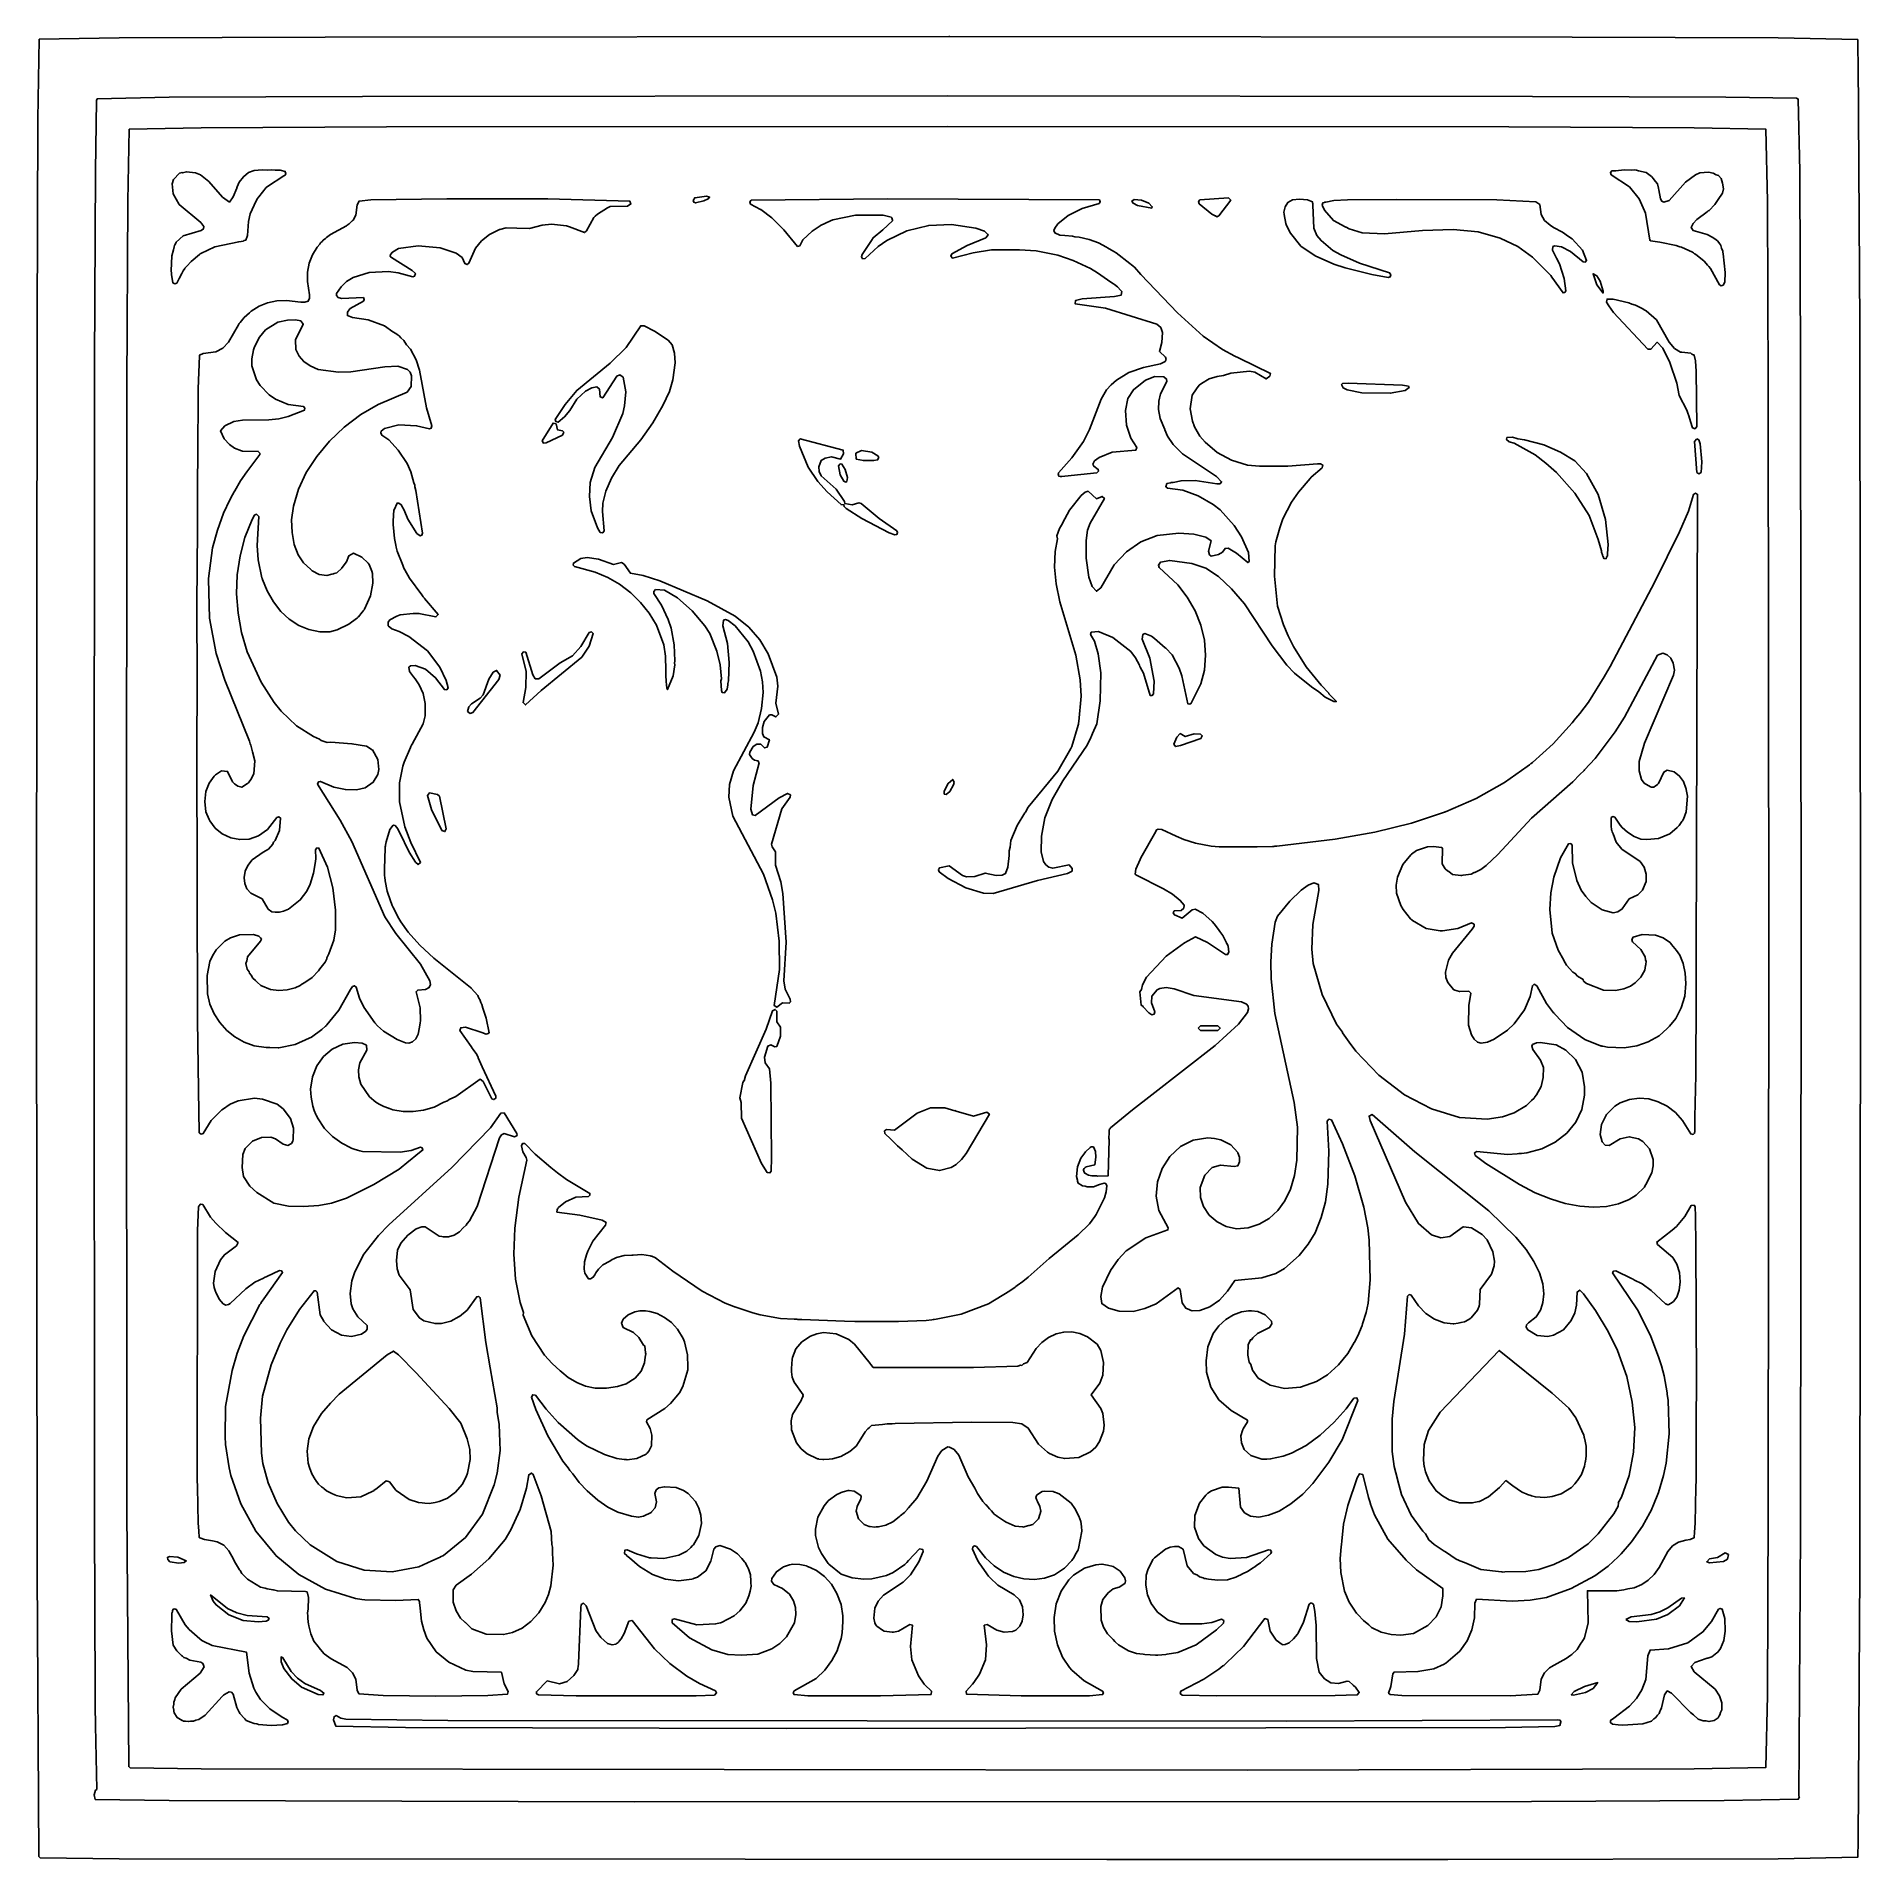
# Model space of a CAD drawing. Header units: millimetres. Extents: x 0 to 300, y 0 to 300.
import ezdxf

# ---------------------------------------------------------------- set-up
doc = ezdxf.new("R2010")
doc.units = ezdxf.units.MM
doc.layers.add('CUT', color=7, linetype='CONTINUOUS')

msp = doc.modelspace()

# ---------------------------------------------------------------- linework, layer by layer
at = {"layer": 'CUT'}
for points in [[(299.9094, 252.4782), (300, 149.9701), (299.9094, 47.4628), (299.5946, 3.0672), (299.5463, 0.4539), (286.4747, 0.2114), (232.1305, 0.0707), (182.656, 0.0957), (176.0361, 0.0991), (116.5428, 0.1291), (13.5815, 0.1812), (0.6087, 0.3622), (0.3941, 0.5768), (0.0906, 47.4011), (0, 149.9695), (0.0906, 252.5372), (0.2114, 286.3841), (0.454, 299.5009), (13.5857, 299.7585), (47.4616, 299.8792), (150.0299, 299.9698), (150.0678, 299.9697), (150.1104, 299.9697), (150.1261, 299.9697), (150.2424, 299.9696), (252.5978, 299.849), (286.4744, 299.7283), (299.5322, 299.4557), (299.5713, 297.4644), (299.5843, 296.8014), (299.5887, 296.5757), (299.6012, 295.9403)], [(9.9207, 11.6062), (9.6905, 11.4719), (9.4791, 10.7171), (9.6603, 9.9622), (21.7981, 9.7811), (98.369, 9.5395), (245.8646, 9.6301), (277.598, 9.7811), (289.766, 9.9924), (289.9472, 10.3849), (289.8345, 10.4976), (290.13, 53.8335), (290.2206, 149.97), (290.13, 246.1061), (290.0092, 277.8355), (289.7479, 289.6648), (289.4531, 289.8066), (277.87, 289.979), (246.0759, 290.0998), (149.8493, 290.1904), (53.6222, 290.0998), (21.8324, 289.979), (10.0031, 289.7177), (9.8613, 289.4229), (9.6889, 277.8398), (9.5681, 246.1061), (9.4775, 149.97), (9.5681, 53.8335), (9.6068, 43.6465), (9.6301, 25.059), (9.6877, 22.4115), (9.6888, 22.1042)], [(27.0823, 14.976), (15.4032, 15.1571), (15.1872, 15.373), (14.8854, 57.5762), (14.7948, 149.9694), (14.8854, 242.3619), (15.0062, 272.8875), (15.2491, 284.7207), (27.0823, 284.9636), (57.546, 285.0844), (149.8487, 285.175), (242.1506, 285.0844), (272.6158, 284.9636), (284.449, 284.7207), (284.6919, 272.8875), (284.8126, 242.3635), (284.9032, 149.9702), (284.8126, 57.5777), (284.6919, 27.0521), (284.449, 15.2189), (272.6158, 14.976), (199.1254, 14.7948)], [(36.5698, 273.6159), (37.7858, 275.104), (37.9845, 275.2944), (40.708, 277.0668), (40.8949, 277.1647), (40.9137, 277.2007), (40.9455, 277.2213), (40.9441, 277.2589), (41.0324, 277.4279), (40.9275, 277.7152), (40.9254, 277.774), (40.0602, 277.9635), (39.231, 277.9798), (38.7196, 278.0526), (38.0737, 278.0026), (37.101, 278.0217), (35.7853, 277.899), (34.8904, 277.5841), (34.0251, 276.905), (33.3146, 276.0135), (33.0113, 275.2308), (32.9324, 275.0894), (32.9279, 275.0155), (32.3677, 273.5699), (31.7228, 272.7385), (30.5763, 273.5372), (28.3379, 276.1049), (26.9735, 277.1898), (26.1307, 277.5208), (24.6731, 277.7173), (24.0023, 277.5615), (23.9769, 277.5454), (23.9419, 277.598), (23.5493, 277.5074), (22.5529, 276.4507), (22.3114, 275.726), (22.4624, 274.0654), (23.4889, 272.3443), (27.0405, 269.3536), (27.5026, 268.6878), (27.4457, 268.317), (27.1026, 268.0306), (24.1488, 267.1957), (22.9798, 266.1168), (22.7876, 265.722), (22.7465, 265.6678), (22.727, 265.5976), (22.6194, 265.3765), (22.5275, 264.8807), (22.2461, 263.8696), (22.16, 261.4374), (22.2209, 261.0381), (22.2186, 260.8371), (22.4487, 259.4258), (22.7471, 259.2643), (23.0588, 259.3981), (23.4473, 260.1409), (23.9103, 260.9695), (23.9277, 261.0007), (24.1525, 261.4031), (24.3871, 261.8229), (24.3912, 261.8284), (24.4253, 261.8655), (24.4958, 261.9425), (24.7035, 262.1691), (25.4328, 262.9646), (26.8094, 264.1235), (26.8487, 264.1485), (26.8702, 264.1622), (26.912, 264.1888), (27.0149, 264.2544), (29.3601, 265.363), (33.2566, 266.2113), (34.0336, 266.3177), (34.1206, 266.3994), (34.4323, 266.4672), (34.6897, 267.2523), (34.8462, 269.5383), (35.149, 270.7846), (36.116, 272.951), (36.2901, 273.2062), (36.3141, 273.2412), (36.3166, 273.245)], [(275.0663, 262.117), (275.3408, 261.8088), (276.8171, 259.1203), (277.0742, 258.97), (277.3916, 259.0699), (277.6631, 259.5783), (277.7198, 261.1478), (277.4236, 264.2031), (277.3409, 264.4879), (277.3349, 264.6326), (277.1537, 265.1329), (277.0162, 265.6065), (276.9483, 265.6999), (276.9323, 265.7441), (276.8426, 265.8453), (276.4907, 266.3292), (276.2476, 266.5162), (276.2468, 266.5172), (276.2456, 266.5178), (275.7242, 266.919), (274.7645, 267.3813), (272.4872, 268.0396), (272.1654, 268.5421), (272.4677, 269.1937), (273.0749, 269.8635), (274.79, 271.1064), (274.969, 271.2796), (275.0801, 271.3618), (276.0298, 272.3088), (276.5783, 273.17), (277.3263, 274.1861), (277.4471, 274.8806), (277.3263, 275.8166), (277.0545, 276.6318), (276.6318, 277.0847), (276.2695, 277.2055), (276.2465, 277.1924), (275.753, 277.4748), (274.9772, 277.6576), (273.5969, 277.526), (272.8665, 277.2146), (271.2377, 275.9828), (268.5093, 273.0132), (267.677, 272.7095), (267.313, 272.8531), (267.107, 273.2347), (266.8058, 274.7624), (266.7955, 274.9435), (266.754, 275.0248), (266.6188, 275.711), (266.0245, 276.4567), (266.0187, 276.468), (266.0094, 276.4756), (265.6457, 276.932), (264.7628, 277.5715), (263.5064, 277.87), (263.1571, 277.9593), (263.1246, 277.9608), (262.8611, 278.0234), (262.3158, 277.9973), (261.1069, 278.0519), (259.7673, 277.8753), (259.0718, 277.842), (258.8766, 277.574), (258.9842, 277.2246), (262.0182, 275.2337), (263.5965, 273.2803), (264.4759, 271.2926), (264.621, 270.9262), (265.3477, 266.4515), (265.4474, 266.4313), (265.461, 266.338), (266.9816, 266.1207), (269.6774, 265.5748), (270.1039, 265.4355), (270.263, 265.3835), (270.3616, 265.3513), (270.5402, 265.293), (272.3595, 264.4653), (272.5254, 264.3593), (272.5859, 264.3207), (272.7216, 264.2339), (272.8529, 264.15), (274.2624, 263.0194), (274.6132, 262.6256), (274.8576, 262.3512)], [(38.5367, 118.8796), (37.0275, 118.8739), (35.5084, 118.224), (34.3224, 117.031), (33.9363, 116.0687), (33.8143, 113.9131), (34.0682, 112.4356), (35.1053, 110.8455), (36.2335, 109.7719), (39.0123, 108.0688), (41.4759, 107.5755), (43.9111, 107.4866), (46.4187, 107.6665), (48.5123, 108.0277), (50.9645, 108.8849), (55.5105, 111.1116), (59.6241, 113.663), (61.2598, 114.9753), (61.4547, 115.1037), (62.415, 115.9021), (63.5437, 116.8077), (63.4332, 117.1244), (63.156, 117.2397), (61.5987, 116.7312), (59.8055, 116.4579), (53.6276, 116.5232), (53.1611, 116.6667), (52.8123, 116.774), (52.2478, 116.9477), (51.7334, 117.106), (51.6777, 117.1345), (50.201, 117.904), (48.7037, 118.9932), (47.3839, 120.3132), (47.3528, 120.3547), (46.2134, 122.0978), (46.0868, 122.3749), (46.0237, 122.5131), (45.9605, 122.6513), (45.6662, 123.2956), (45.4505, 124.0065), (45.1795, 125.4811), (45.0831, 126.824), (45.3891, 128.7994), (46.1316, 130.6251), (47.2235, 132.1823), (48.6554, 133.3931), (50.3715, 134.2005), (52.2852, 134.4755), (53.5771, 134.3827), (54.2554, 134.0224), (54.3067, 133.216), (53.1978, 131.1352), (52.9618, 129.9819), (53.0175, 128.8077), (53.3372, 127.6468), (54.7445, 125.5403), (55.7946, 124.6549), (56.3801, 124.3325), (56.4085, 124.31), (56.4706, 124.2827), (57.1196, 123.9253), (57.8865, 123.6591), (58.0008, 123.6088), (58.0485, 123.6029), (58.6241, 123.4031), (60.2819, 123.1274), (61.9446, 123.1261), (63.6657, 123.3598), (65.4233, 123.8621), (66.9858, 124.6405), (67.6006, 124.8872), (67.8988, 125.0954), (68.949, 125.6187), (72.9538, 128.4384), (73.4761, 128.0549), (74.9004, 125.2181), (75.2473, 125.0884), (75.5459, 125.3075), (75.5446, 125.6434), (73.3284, 130.4816), (73.3271, 130.4955), (72.6658, 131.9444), (72.636, 131.993), (72.4044, 132.4987), (71.8068, 133.3482), (71.6821, 133.552), (71.4957, 133.7904), (69.6288, 136.4443), (69.7867, 136.893), (70.5863, 137.0128), (73.2577, 136.1471), (73.9587, 135.869), (74.2836, 135.9483), (74.3172, 136.0109), (74.4607, 136.065), (73.9793, 138.4791), (73.4104, 140.1457), (73.2678, 140.6986), (73.1013, 141.0512), (72.9248, 141.5682), (72.7531, 141.7887), (72.5664, 142.1843), (71.472, 143.4344), (71.4245, 143.4954), (71.4047, 143.5113), (71.3974, 143.5196), (71.0943, 143.76), (65.341, 148.3709), (63.0587, 150.4731), (61.1438, 152.6357), (59.9489, 154.3325), (59.5795, 154.8945), (58.6246, 156.7707), (58.4975, 157.0357), (57.8024, 159.0569), (57.6997, 159.392), (57.3722, 161.0956), (57.2843, 161.6959), (57.2551, 161.896), (57.2449, 161.9654), (57.24, 161.9991), (57.2119, 163.0584), (57.3344, 166.4326), (57.3695, 166.684), (57.3965, 166.8162), (57.418, 166.9219), (57.4232, 166.9471), (57.5351, 167.4954), (58.1022, 169.5387), (58.6766, 170.2349), (58.6807, 170.2356), (58.6858, 170.2365), (58.6899, 170.2372), (58.7094, 170.2406), (58.9793, 170.1794), (59.4268, 169.6274), (60.4669, 167.4966), (60.4788, 167.4658), (60.5154, 167.3973), (61.3149, 165.7591), (62.3205, 164.1442), (62.7688, 163.7753), (63.1745, 164.1023), (61.5867, 167.3884), (60.5848, 169.9667), (59.7227, 174.0911), (59.6962, 177.2137), (60.2554, 179.9538), (60.4862, 180.6156), (61.5076, 183.0303), (61.581, 183.1745), (61.6281, 183.267), (61.6903, 183.3891), (61.7716, 183.5488), (63.6257, 186.8994), (63.9529, 188.2182), (63.953, 190.2603), (63.5885, 191.8963), (62.9396, 193.3318), (62.4797, 193.9567), (62.2562, 194.3263), (61.9912, 194.6203), (61.3487, 195.4933), (61.2275, 196.2042), (61.5207, 196.4621), (62.2588, 196.4937), (63.9649, 195.8785), (65.6487, 194.4894), (67.0846, 192.5282), (67.4778, 192.4823), (67.7096, 192.842), (67.3668, 193.9982), (66.3123, 196.1946), (64.2895, 198.9094), (61.2243, 201.263), (59.6712, 202.0987), (58.4614, 202.5102), (57.8248, 203.0379), (57.8332, 203.6334), (58.1303, 203.9891), (59.2434, 204.589), (59.842, 204.828), (61.9674, 205.0716), (62.8888, 205.0716), (65.6994, 204.4856), (66.0699, 204.8974), (63.8413, 207.4938), (63.7972, 207.5486), (63.6943, 207.6763), (63.6132, 207.7771), (63.3535, 208.0997), (61.3335, 210.8668), (60.5673, 212.2094), (60.5543, 212.2395), (60.5107, 212.3399), (60.4292, 212.5276), (60.2351, 212.975), (59.3252, 215.3082), (59.1823, 215.973), (59.181, 215.9792), (59.1102, 216.3087), (58.875, 217.4035), (58.6661, 219.6753), (58.6609, 219.9257), (58.6607, 219.9369), (58.6598, 219.9813), (58.6544, 220.2392), (58.7956, 222.0828), (58.8016, 222.118), (59.3054, 223.2111), (59.3111, 223.2129), (59.3141, 223.2138), (59.3153, 223.2142), (59.3181, 223.2151), (59.5905, 223.2185), (60.0059, 222.9269), (60.4533, 222.0695), (61.0765, 220.556), (62.5548, 218.2326), (63.1146, 217.7958), (63.3902, 217.9209), (63.4889, 218.2443), (62.4161, 225.28), (62.2443, 225.9064), (62.2082, 226.1388), (62.0729, 226.5308), (61.575, 228.3455), (60.9462, 229.7176), (59.4705, 231.9302), (57.9337, 233.5902), (56.7891, 234.3706), (56.6163, 234.7619), (56.6919, 235.0683), (57.2653, 235.4944), (59.5915, 236.0768), (62.518, 235.9285), (64.6352, 235.4296), (64.9372, 235.5522), (65.0343, 235.8983), (64.1357, 238.9066), (63.0162, 245.1019), (62.4515, 246.7904), (61.494, 248.5462), (60.8722, 249.2651), (60.3931, 249.9397), (59.9068, 250.3811), (59.6273, 250.7043), (59.3022, 250.93), (59.1215, 251.094), (58.633, 251.3946), (57.2291, 252.3691), (54.5447, 253.379), (51.9579, 253.7193), (51.1362, 254.0644), (51.1309, 254.6018), (51.5467, 255.1617), (51.6002, 255.2007), (51.6004, 255.2008), (53.7622, 256.4198), (53.9104, 256.7211), (53.7691, 257.0257), (50.1929, 256.8921), (49.6022, 257.0458), (49.3457, 257.338), (49.3665, 257.7112), (50.1028, 258.7928), (51.013, 259.6648), (52.1052, 260.3448), (54.7383, 261.1623), (57.8875, 261.2886), (59.5137, 261.0708), (61.9046, 260.4448), (62.1949, 260.5249), (62.315, 260.9776), (61.7743, 261.4837), (58.3679, 263.5946), (58.2963, 263.6725), (58.2268, 263.748), (58.2004, 263.7768), (58.1602, 263.8205), (58.2025, 264.1281), (58.5387, 264.5139), (59.5654, 265.0854), (62.7526, 265.5183), (66.3969, 265.2075), (69.0524, 264.3024), (69.9856, 263.6139), (70.4576, 262.6148), (70.8556, 262.457), (71.1195, 262.6539), (72.2124, 265.1268), (73.2052, 266.377), (74.4872, 267.4016), (76.1533, 268.2036), (76.2174, 268.2283), (77.2649, 268.4657), (79.02, 268.4439), (81.1123, 268.3583), (83.1547, 268.9292), (84.7064, 269.0814), (87.1559, 268.8061), (87.6596, 268.6404), (90.135, 267.7147), (90.4745, 268.0214), (91.6692, 270.1681), (91.8734, 270.3845), (92.2676, 270.76), (93.8952, 271.7914), (94.3387, 271.9801), (97.2187, 272.0638), (97.7561, 272.4234), (97.5705, 272.9045), (84.1177, 273.2518), (67.4847, 273.282), (54.9742, 273.0711), (53.0555, 272.8894), (52.748, 272.2959), (52.5222, 270.5565), (52.0761, 269.756), (51.9784, 269.6684), (51.9302, 269.6252), (51.7511, 269.4647), (51.4115, 269.1605), (51.1218, 268.921), (50.968, 268.8296), (48.335, 267.3971), (47.7037, 266.8901), (47.6364, 266.8501), (47.5087, 266.7335), (47.1527, 266.4475), (46.9827, 266.2531), (46.7201, 266.0132), (46.5775, 265.7895), (46.1536, 265.3045), (45.3884, 264.0676), (44.8592, 262.6858), (44.5935, 261.2123), (44.5641, 259.6766), (44.8956, 257.4587), (44.8993, 257.2241), (44.8999, 257.1818), (44.901, 257.1137), (44.9039, 256.9274), (44.7104, 256.4037), (44.1251, 256.2467), (43.4997, 256.2474), (41.1145, 256.5524), (39.5198, 256.4642), (38.0132, 256.1391), (36.5983, 255.5787), (35.3316, 254.7837), (35.1103, 254.5841), (35.0796, 254.5643), (35.0269, 254.5089), (34.1594, 253.7268), (33.4935, 252.898), (33.3297, 252.726), (33.2865, 252.6405), (33.2049, 252.5389), (31.5781, 249.6793), (30.6425, 248.675), (29.476, 248.0736), (27.4299, 247.8263), (26.8016, 247.5283), (26.8002, 247.4455), (26.5972, 241.9911), (26.5287, 230.4948), (26.4765, 227.235), (26.4595, 218.8786), (26.3859, 206.5211), (26.4085, 193.7696), (26.3859, 182.6397), (26.4765, 138.1669), (26.7292, 122.9369), (26.7741, 119.8141), (26.7811, 119.808), (26.7842, 119.6206), (27.0746, 119.3969), (27.4221, 119.5134), (28.7496, 121.6445), (30.4601, 123.3903), (30.5718, 123.4768), (31.8747, 124.3391), (33.1452, 124.8964), (35.8653, 125.2984), (37.2003, 125.1695), (39.5666, 124.305), (40.5935, 123.5584), (41.7945, 121.9487), (42.298, 120.3878), (42.2245, 118.5059), (42.1964, 118.4027), (42.1867, 118.367), (42.1827, 118.3521), (42.1573, 118.2587), (41.9264, 117.8698), (41.3214, 117.5436), (40.5861, 117.7716), (39.2893, 118.6531)], [(108.0309, 273.0086), (108.1215, 272.7067), (108.3933, 272.5859), (109.752, 272.918), (110.4766, 273.2501), (110.7182, 273.5521), (110.2049, 273.7031), (108.2725, 273.4313)], [(140.8067, 269.7378), (140.8021, 269.7227), (140.7942, 269.6969), (140.7874, 269.6747), (140.7754, 269.6355), (139.2093, 268.1718), (137.6225, 266.8543), (137.347, 266.4125), (135.7867, 264.1276), (135.6656, 263.7089), (135.8795, 263.4032), (136.2846, 263.4392), (138.4063, 265.3957), (139.8784, 266.4121), (143.1472, 267.975), (146.7587, 268.9006), (150.4777, 269.0501), (150.4786, 269.05), (150.48, 269.0498), (150.4824, 269.0495), (150.4858, 269.049), (154.4793, 268.4356), (155.9063, 267.9343), (156.4889, 267.3994), (156.4985, 267.3892), (156.5131, 267.3735), (156.536, 267.349), (156.5455, 267.3387), (156.1381, 266.8461), (153.0563, 265.6062), (150.5559, 264.2059), (150.3793, 263.8121), (150.6378, 263.5077), (154.0739, 264.3692), (157.0638, 264.8524), (161.6565, 264.8849), (164.4087, 264.7006), (167.9811, 263.974), (170.5109, 263.0915), (173.3401, 261.7844), (174.5021, 261.0793), (176.1511, 259.9505), (176.8891, 259.4452), (177.138, 259.2749), (177.2925, 259.1691), (177.811, 258.763), (178.3294, 258.1923), (178.4856, 257.9898), (178.424, 257.4178), (177.3006, 257.1887), (171.9693, 256.7959), (170.9113, 256.553), (170.8138, 256.0037), (175.8338, 255.2768), (175.8346, 255.2767), (175.8355, 255.2766), (175.839, 255.2761), (175.8414, 255.2757), (184.2724, 252.6467), (184.9337, 252.0688), (185.173, 251.255), (185.0836, 249.6018), (184.6778, 248.1213), (185.7, 247.2045), (185.8029, 246.8174), (185.626, 246.477), (184.8752, 246.1177), (182.0732, 245.5362), (179.6686, 244.6863), (177.6267, 243.4491), (176.7348, 242.6505), (175.9965, 241.8166), (175.0913, 240.2909), (173.2049, 235.3165), (172.2281, 233.3596), (170.3083, 230.6738), (168.1037, 228.1881), (168.0995, 228.1207), (168.01, 228.0267), (168.0818, 227.841), (168.0787, 227.7922), (168.1089, 227.7709), (168.1668, 227.6212), (168.3389, 227.6089), (168.3761, 227.5827), (168.5621, 227.5929), (168.6285, 227.5881), (168.6636, 227.5984), (169.1454, 227.6247), (174.412, 228.2059), (174.6433, 228.4451), (174.6239, 228.7423), (173.9141, 229.2633), (173.7358, 229.6152), (174.0067, 230.1605), (174.7831, 230.7126), (176.9416, 231.6053), (180.8369, 231.9218), (180.9525, 232.3379), (179.9637, 233.8729), (179.2897, 236.0357), (179.1112, 238.4139), (179.5166, 240.418), (180.413, 241.8515), (182.3967, 243.4391), (183.9609, 244.0174), (185.4418, 243.9723), (185.8585, 243.6028), (185.9259, 243.237), (184.8567, 241.2072), (184.5716, 239.9805), (184.5417, 238.6025), (184.7865, 237.0977), (185.5536, 235.2909), (185.56, 235.2713), (185.5658, 235.2622), (186.008, 234.2207), (186.9692, 232.8351), (188.4689, 231.3316), (194.0702, 227.596), (194.9259, 226.7204), (194.677, 226.378), (194.1542, 226.3612), (190.5785, 226.9036), (188.2539, 226.8761), (186.9275, 226.6088), (186.5946, 226.6011), (186.5203, 226.5268), (185.9278, 226.4074), (185.7316, 225.8917), (186.0234, 225.6675), (188.5406, 225.3181), (191.0416, 224.4141), (193.5207, 222.98), (194.658, 222.0916), (197.0102, 219.5229), (198.1974, 217.6328), (199.3284, 215.0564), (199.4237, 213.597), (199.2305, 213.4092), (197.3573, 214.968), (196.0114, 215.7746), (195.4917, 215.7516), (195.0861, 215.14), (194.4284, 214.7339), (193.2246, 214.5), (192.9027, 214.725), (192.7562, 215.3048), (193.1919, 217.0154), (192.3144, 217.6172), (190.3567, 218.0866), (187.874, 218.2685), (184.3158, 217.8877), (181.6334, 216.8339), (179.2608, 215.1972), (177.2676, 213.0783), (175.0557, 209.277), (174.3355, 208.7074), (173.6077, 209.504), (173.0716, 211.051), (172.6477, 214.1718), (172.6185, 217.0588), (172.8613, 218.7583), (173.2963, 219.8864), (175.6451, 223.9795), (175.262, 224.3025), (174.3166, 223.9318), (172.9839, 225.1706), (172.4982, 225.0333), (171.8255, 224.458), (169.8942, 222.0181), (168.7627, 219.9334), (168.7364, 219.8574), (168.2369, 219.0527), (167.8444, 217.8148), (167.9206, 217.3318), (167.5391, 215.2569), (167.4526, 212.694), (167.6944, 209.9122), (168.2944, 206.9492), (170.9486, 198.2003), (171.6772, 194.1528), (171.7977, 191.4718), (171.4575, 187.3016), (171.4011, 187.0284), (171.3916, 186.9821), (171.3607, 186.8325), (171.3265, 186.6668), (170.274, 183.1431), (170.1763, 182.949), (170.1709, 182.9382), (170.1699, 182.9362), (170.1265, 182.85), (167.9643, 179.12), (163.1283, 173.1628), (162.6395, 172.3753), (162.5495, 172.2482), (162.5513, 172.2332), (161.2728, 170.1733), (160.2558, 167.693), (160.132, 166.624), (159.9595, 166.0131), (159.9685, 165.2116), (159.7498, 163.3226), (159.3936, 162.2976), (158.801, 162.0241), (157.8591, 161.9583), (156.0347, 162.3479), (154.3208, 161.7866), (152.9463, 161.7169), (152.2923, 161.9377), (150.121, 163.5445), (148.5145, 163.2052), (148.3329, 162.8804), (148.4757, 162.5744), (149.9692, 161.4649), (152.845, 159.9401), (155.7381, 159.0614), (157.3683, 158.996), (164.6527, 161.1032), (169.5888, 162.2692), (170.3185, 162.662), (170.3515, 163.103), (169.8267, 163.705), (167.15, 163.1362), (166.512, 163.3098), (166.0242, 163.6934), (165.6507, 164.2511), (165.2543, 165.8353), (165.2795, 168.393), (165.8673, 171.4229), (167.0597, 174.4728), (168.8091, 177.519), (172.8189, 183.3971), (173.3944, 184.6585), (173.4907, 184.7501), (173.6904, 185.307), (174.4105, 186.885), (174.9718, 190.6809), (175.0328, 195.2685), (174.6161, 198.4377), (174.0298, 200.5034), (173.3553, 201.585), (173.473, 201.9664), (174.669, 202.0796), (174.7633, 202.047), (177.0232, 201.1177), (179.9919, 198.7831), (180.7722, 197.7427), (181.397, 196.5367), (181.4919, 196.3169), (181.5494, 196.2425), (182.0708, 195.236), (183.1726, 191.5745), (183.511, 191.5661), (183.7281, 191.8258), (183.8168, 193.9095), (183.1381, 197.7153), (181.8594, 200.8401), (181.9377, 201.5715), (182.2994, 201.7462), (183.3623, 201.3207), (183.8928, 200.9417), (185.6586, 199.3967), (185.7542, 199.3599), (186.7784, 198.2601), (187.9569, 196.0544), (188.3905, 194.7927), (189.3722, 190.1604), (189.6953, 190.1058), (189.9282, 190.284), (191.475, 193.4805), (192.0918, 195.749), (192.2701, 198.1873), (192.0919, 200.6622), (191.4876, 203.1316), (190.5705, 205.4953), (189.2723, 207.755), (187.7368, 209.7603), (184.637, 212.6295), (184.521, 213.0095), (184.8514, 213.478), (186.4026, 213.7664), (190.0071, 213.2751), (192.3088, 212.4882), (194.4068, 211.1144), (196.5521, 209.12), (198.6797, 206.6295), (203.2173, 199.7051), (205.6614, 196.5679), (206.9217, 195.2495), (209.6885, 192.9592), (210.9085, 192.1357), (211.927, 191.3048), (213.3763, 190.55), (213.799, 190.55), (212.5774, 191.813), (212.5766, 191.9261), (211.2775, 193.23), (208.8491, 196.2684), (206.7678, 199.6166), (205.8757, 201.3998), (205.084, 203.1994), (204.1183, 206.2469), (203.5952, 211.2022), (203.7501, 216.1949), (203.8589, 216.8385), (204.5103, 219.1259), (205.0089, 220.6315), (206.4345, 223.3709), (207.5374, 225.0176), (209.4795, 227.2694), (209.646, 227.4476), (211.476, 229.0329), (211.5478, 229.4525), (211.1927, 229.6872), (210.812, 229.659), (210.8076, 229.6622), (210.709, 229.6513), (205.8283, 229.2899), (201.1464, 229.2598), (199.1559, 229.4494), (196.5523, 230.2668), (194.1944, 231.5491), (192.1965, 233.2337), (191.3625, 234.2177), (190.4686, 235.729), (190.3461, 236.0836), (190.33, 236.1303), (190.2596, 236.3338), (190.1401, 236.6796), (189.7379, 238.7246), (189.7377, 238.731), (189.7377, 238.7313), (189.7376, 238.7336), (190.0832, 240.9632), (190.7663, 242.0184), (191.2061, 242.5883), (191.5846, 242.8833), (192.8717, 243.658), (194.1803, 244.0348), (195.2155, 244.2013), (196.4596, 244.573), (199.5052, 244.903), (200.3725, 244.7421), (202.2437, 243.6235), (202.8638, 244.0937), (202.9361, 244.5524), (197.825, 247.0238), (197.8042, 247.0348), (197.7015, 247.0894), (197.1071, 247.405), (195.0907, 248.4756), (191.909, 250.6445), (187.6579, 254.529), (181.6435, 260.826), (180.5659, 262.0135), (178.0718, 263.9908), (177.5838, 264.3909), (177.2154, 264.5995), (176.1544, 265.2217), (175.9977, 265.2886), (174.6697, 266.0402), (173.1212, 266.5797), (171.5013, 266.9462), (170.7889, 267.0261), (170.3779, 267.1194), (169.1308, 267.212), (168.3112, 267.3039), (167.465, 267.6603), (167.3332, 268.0293), (167.4664, 268.4563), (168.0048, 269.1615), (169.6726, 270.5035), (170.4221, 270.9132), (171.9868, 271.6909), (174.7583, 272.4704), (174.9606, 272.7738), (174.8232, 273.1117), (139.977, 273.2518), (117.5608, 273.0388), (117.3363, 272.7487), (117.4525, 272.4007), (119.0741, 271.5223), (119.0995, 271.505), (119.112, 271.4965), (119.1174, 271.4928), (119.1263, 271.4868), (120.9525, 270.1364), (121.8932, 269.2111), (122.9205, 268.1711), (125.1799, 265.4382), (125.531, 265.5548), (126.0413, 266.5243), (127.5655, 267.926), (128.8987, 268.8209), (128.8997, 268.8214), (128.9326, 268.8372), (128.9658, 268.8533), (130.5878, 269.6365), (130.9495, 269.7869), (134.7209, 270.559), (139.266, 270.5614), (140.3345, 270.3068), (140.59, 270.2391), (140.6589, 270.1399)], [(183.4243, 271.7103), (183.5149, 271.9518), (182.9412, 272.5255), (181.7334, 273.0388), (180.5257, 273.1294), (180.1634, 272.8878), (180.3747, 272.5255), (181.0994, 272.1632)], [(191.3278, 273.0783), (191.1299, 272.8106), (191.2368, 272.4595), (193.3356, 270.7313), (193.8571, 270.4626), (193.886, 270.4384), (193.8943, 270.4434), (194.1417, 270.316), (194.4388, 270.4525), (196.4201, 273.0346), (196.0425, 273.4322)], [(217.613, 262.67), (214.5253, 264.0323), (213.2117, 264.7855), (211.2765, 266.3884), (210.6012, 267.2535), (210.0894, 268.4159), (209.8989, 272.2259), (209.9196, 272.5285), (209.8826, 272.5527), (209.8729, 272.7464), (209.0465, 273.0731), (207.7399, 273.2192), (206.5755, 273.0895), (205.8175, 272.6756), (205.3451, 271.9239), (205.1687, 271.0624), (205.2318, 270.7189), (205.2244, 270.6833), (205.456, 269.2077), (205.542, 269.0318), (205.5737, 268.8591), (206.2343, 267.6014), (207.9714, 265.4863), (210.2946, 263.8843), (213.3985, 262.5135), (215.2616, 261.8835), (219.6077, 260.8348), (222.3096, 260.3292), (222.6593, 260.4486), (222.7592, 260.7686), (222.5395, 261.0657)], [(250.4997, 262.5465), (249.9835, 263.4814), (249.3531, 264.8087), (249.4035, 265.3979), (249.7072, 265.5189), (250.8179, 265.3469), (252.2816, 264.593), (254.3692, 262.8711), (254.7347, 262.8556), (254.9444, 263.1128), (254.2492, 264.7913), (252.5679, 266.7044), (251.9979, 267.0515), (250.9717, 267.8025), (249.5087, 268.5676), (248.9597, 268.902), (248.0297, 269.7029), (247.478, 270.6765), (247.2471, 272.3021), (246.575, 272.7457), (240.1577, 273.1008), (223.6415, 273.1612), (215.6388, 273.1004), (213.3501, 272.9787), (212.0534, 272.6913), (211.8362, 272.6887), (211.801, 272.6353), (211.5423, 272.578), (211.435, 272.1956), (211.843, 271.3835), (213.3073, 269.692), (215.2499, 268.6687), (215.355, 268.6047), (215.3886, 268.5957), (215.9142, 268.3188), (218.0146, 267.6947), (221.6848, 267.4822), (227.9523, 268.0551), (232.989, 268.2055), (237.1287, 267.8128), (240.7291, 266.8093), (243.634, 265.4061), (246.0396, 263.6796), (249.0542, 260.6356), (249.2558, 260.3778), (251.0714, 257.7738), (251.3657, 257.8399), (251.5287, 258.1347), (251.242, 260.1755)], [(256.6437, 260.599), (256.0096, 260.9312), (256.6437, 259.1196), (257.6703, 257.7608), (257.7005, 258.0628), (257.1872, 259.6932)], [(258.1945, 256.2593), (258.6036, 255.6741), (258.5947, 255.6371), (258.9915, 255.1194), (259.3799, 254.5638), (265.0448, 248.5537), (265.5142, 248.5298), (266.5415, 249.6668), (267.4842, 248.7163), (268.6172, 246.3563), (269.7652, 242.943), (270.1847, 240.8991), (271.4271, 238.4936), (271.484, 238.3271), (271.5907, 238.0152), (271.7364, 237.5894), (272.056, 236.6553), (272.3656, 235.6072), (272.7968, 235.4406), (273.0834, 235.8033), (272.9497, 244.958), (272.8881, 245.7017), (272.861, 246.6341), (272.6594, 247.5668), (272.2799, 247.7214), (272.0644, 247.8583), (270.6339, 248.0246), (270.3942, 248.0589), (269.41, 248.6533), (268.5343, 249.6635), (266.4263, 253.3528), (264.7587, 254.8455), (264.3911, 255.0122), (264.1825, 255.1783), (262.9985, 255.7711), (262.3772, 255.9252), (261.9165, 256.1341), (259.3108, 256.7355), (258.3134, 256.7592)], [(31.9638, 224.0623), (32.5177, 225.0865), (32.5965, 225.2322), (33.5385, 226.8492), (34.6071, 228.3387), (36.7418, 231.2032), (36.6993, 231.2549), (36.7741, 231.3591), (36.4631, 231.7132), (33.9277, 231.7354), (33.9207, 231.736), (33.9157, 231.7364), (33.9114, 231.7367), (33.8859, 231.7387), (33.7462, 231.7876), (32.5851, 232.2571), (31.7559, 232.835), (30.8567, 233.7613), (30.2851, 235.0705), (30.9817, 235.9246), (32.4787, 236.6506), (33.8621, 236.8648), (38.202, 236.8954), (39.8384, 237.0721), (41.408, 237.4351), (44.0923, 238.5161), (44.1528, 238.8402), (43.943, 239.0946), (41.4058, 239.4501), (39.2883, 240.3273), (38.2859, 241.0061), (36.7744, 242.5478), (36.1785, 243.4811), (35.4411, 245.8119), (35.4262, 245.9644), (35.4229, 245.9985), (35.4185, 246.0435), (35.4168, 246.0605), (35.4168, 246.9426), (35.7084, 248.4065), (35.8481, 248.9132), (36.6717, 250.5263), (37.6691, 251.7355), (39.7196, 252.9844), (41.2928, 253.317), (42.6118, 253.3474), (43.4625, 253.1707), (43.8674, 252.6241), (42.602, 250.0802), (42.6539, 248.4984), (43.2064, 247.3591), (43.9644, 246.4968), (45.0352, 245.7618), (46.3549, 245.2126), (49.6944, 244.7467), (51.693, 244.8086), (57.3086, 245.6498), (59.4245, 245.7393), (61.0014, 245.2119), (61.4427, 244.7607), (61.6781, 244.1214), (61.6437, 242.3662), (60.9483, 241.4508), (56.186, 239.4369), (53.335, 237.7602), (50.6317, 235.725), (48.2053, 233.4148), (46.1095, 230.8956), (44.3739, 228.2263), (43.071, 225.4991), (42.2649, 222.7231), (41.967, 220.43), (42.0268, 218.3503), (42.3831, 216.4232), (43.0547, 214.7056), (43.9413, 213.3947), (45.0612, 212.3601), (45.0926, 212.3454), (45.3189, 212.078), (46.4663, 211.4741), (47.7344, 211.3231), (48.55, 211.527), (48.8453, 211.5553), (48.9369, 211.6238), (49.4252, 211.7458), (50.2404, 212.5007), (50.2051, 212.5713), (50.2872, 212.6327), (50.9719, 213.5638), (51.377, 214.5355), (52.1203, 214.9733), (53.4924, 214.3388), (54.5748, 213.3134), (54.704, 213.1004), (55.1551, 212.0115), (55.254, 211.6205), (55.3388, 210.0202), (54.9338, 207.9531), (53.9418, 205.7631), (53.8802, 205.6726), (53.7381, 205.4639), (53.6477, 205.3311), (53.5886, 205.2442), (52.9583, 204.5074), (52.825, 204.3742), (52.7772, 204.3264), (52.7348, 204.284), (52.6581, 204.2074), (51.3835, 203.2983), (49.4509, 202.3756), (48.2276, 202.0524), (47.699, 202.0365), (46.5894, 202.0549), (44.8064, 202.3966), (43.138, 203.0764), (41.5768, 204.1101), (40.2129, 205.3844), (38.9708, 206.9731), (37.9338, 208.78), (37.1843, 210.622), (37.1174, 210.8244), (37.1163, 210.8275), (37.1096, 210.848), (37.0838, 210.9258), (36.4438, 213.8484), (36.323, 216.2538), (36.553, 220.9913), (36.2005, 221.3824), (35.8598, 221.2385), (35.4644, 220.4924), (34.2948, 217.5586), (33.4834, 214.5339), (33.0308, 211.415), (32.9088, 208.2694), (33.1463, 205.0892), (33.7138, 201.9117), (34.6555, 198.7226), (36.9338, 193.7511), (39.077, 190.4169), (40.2409, 188.9824), (42.7776, 186.5905), (45.5507, 184.8114), (46.5567, 184.3791), (46.7984, 184.1489), (47.825, 183.847), (48.4017, 183.8684), (51.8738, 183.6315), (54.2672, 183.2282), (55.2376, 182.6154), (55.2398, 182.6126), (55.2407, 182.6114), (55.2409, 182.6112), (55.2417, 182.6101), (56.1383, 181.0047), (56.3077, 179.3883), (56.1335, 178.5571), (55.3772, 177.275), (54.0637, 176.3466), (52.6287, 176.0612), (50.8098, 176.0887), (48.9277, 176.4648), (46.6918, 177.4241), (46.3693, 177.338), (46.2345, 176.9956), (49.9639, 171.0377), (51.8423, 167.5548), (57.2857, 155.1308), (59.0949, 152.4027), (63.1568, 147.3383), (64.7115, 144.6255), (64.8206, 143.9987), (64.5942, 143.4974), (64.0023, 143.2159), (62.6969, 143.1016), (62.4281, 142.817), (63.0887, 140.1574), (63.1042, 140.0153), (63.1054, 140.0046), (63.1057, 140.0017), (63.1057, 140.0016), (63.1791, 138.1892), (63.0795, 137.5223), (63.0723, 137.4746), (63.0592, 137.3867), (62.9972, 136.9716), (62.754, 135.8526), (62.3731, 135.0921), (61.8624, 134.5795), (61.2221, 134.3631), (60.6735, 134.422), (59.3132, 134.9491), (57.0995, 136.3284), (56.097, 137.2065), (55.6573, 137.6894), (53.8331, 140.2632), (53.1294, 141.7605), (52.588, 143.5831), (52.2808, 143.797), (51.9897, 143.7088), (51.62, 143.1918), (49.743, 139.8183), (47.7786, 137.3891), (47.7133, 137.3214), (47.6937, 137.3011), (47.6852, 137.2923), (47.5553, 137.1578), (46.9496, 136.607), (45.2302, 135.367), (44.8727, 135.1757), (42.5478, 134.1529), (39.8362, 133.6107), (39.7703, 133.6075), (38.3702, 133.6362), (38.1408, 133.6408), (37.9351, 133.645), (37.7502, 133.6488), (35.8122, 133.9165), (34.1493, 134.5323), (32.6409, 135.3941), (31.2865, 136.4717), (30.1316, 137.7562), (29.2219, 139.1832), (28.5366, 140.7812), (28.14, 142.478), (28.0496, 145.5005), (28.5369, 147.7783), (28.9596, 148.7545), (29.5565, 149.7112), (29.6448, 149.8081), (30.9824, 151.1178), (31.9317, 151.7069), (33.4103, 152.1723), (35.6925, 152.233), (36.5548, 151.9504), (36.8529, 151.7032), (36.9824, 151.4686), (36.8597, 151.1252), (34.6881, 148.5439), (34.6014, 147.8666), (34.57, 147.8865), (34.419, 147.4637), (34.6606, 146.5579), (34.9607, 146.0836), (35.0099, 145.8874), (35.3141, 145.5249), (35.5966, 145.0784), (36.0193, 144.6845), (36.1848, 144.4873), (36.3026, 144.4206), (36.9251, 143.8405), (38.4952, 143.2064), (39.8539, 143.0555), (41.2428, 143.1461), (42.5411, 143.448), (43.3865, 143.8707), (43.6437, 144.0754), (44.153, 144.3242), (45.3298, 145.1776), (46.3798, 146.2898), (46.6138, 146.6121), (47.4928, 147.6751), (47.7646, 148.2488), (47.7314, 148.3817), (48.0942, 149.0815), (48.885, 151.3345), (49.1847, 153.0242), (49.1557, 156.2645), (48.7635, 159.9372), (47.8409, 163.3291), (46.4643, 166.4639), (46.136, 166.4743), (45.9073, 166.1933), (45.949, 164.732), (45.8896, 164.2427), (45.5557, 162.357), (45.0236, 160.5476), (44.7783, 160.0448), (44.7525, 159.9919), (44.7333, 159.9525), (44.4433, 159.3582), (43.3745, 157.9346), (41.4465, 156.4194), (40.6546, 156.089), (39.9935, 155.9224), (39.2422, 155.9148), (38.7097, 155.9737), (38.106, 156.4102), (37.1088, 158.1248), (35.2758, 159.0306), (34.6056, 159.7295), (34.2432, 160.6226), (34.1817, 161.5753), (34.1817, 161.5825), (34.1817, 161.5857), (34.1817, 161.5882), (34.1818, 161.616), (34.3366, 162.6408), (34.7679, 163.6054), (35.4891, 164.4997), (37.29, 165.7952), (38.1429, 166.3034), (38.846, 167.1046), (38.9815, 167.405), (39.2533, 167.7173), (39.9581, 169.3442), (40.1424, 171.3885), (39.8504, 171.6017), (39.536, 171.5091), (37.9841, 169.5126), (36.507, 168.4903), (34.9656, 167.9364), (33.4397, 167.8472), (31.9732, 168.1198), (30.5341, 168.8061), (29.4069, 169.7528), (28.5082, 170.9182), (28.4019, 171.1578), (27.878, 172.4336), (27.6875, 174.1054), (27.8447, 175.7439), (28.3779, 177.1543), (29.2296, 178.3059), (29.4335, 178.524), (30.4215, 179.1518), (31.4326, 179.064), (32.2371, 177.3311), (32.5246, 177.0951), (32.5456, 177.0534), (32.7098, 176.943), (33.0955, 176.6263), (33.7502, 176.4579), (34.7294, 177.0638), (34.7572, 177.107), (34.8589, 177.1635), (35.3652, 177.909), (35.4531, 178.19), (35.7608, 178.6689), (35.9291, 180.8317), (35.5213, 182.2997), (35.2409, 183.4045), (35.1587, 183.605), (35.0326, 184.0589), (30.9641, 194.0633), (29.5335, 198.4788), (28.4593, 204.2743), (28.2913, 210.7189), (28.298, 210.79), (28.9653, 215.8253), (29.7559, 218.7391), (30.7768, 221.5615), (31.807, 223.7722), (31.9397, 224.0176)], [(91.2417, 221.9499), (92.2803, 219.139), (92.7224, 218.3877), (93.1399, 218.2989), (93.388, 218.6461), (93.0878, 221.8064), (93.1527, 223.1779), (93.6359, 225.171), (94.5509, 227.283), (95.854, 229.394), (99.3762, 233.638), (101.3594, 236.4317), (103.0415, 239.2541), (104.113, 241.5417), (104.6574, 243.5032), (105.0426, 246.2813), (104.953, 247.8987), (104.5687, 249.2608), (103.8784, 250.0225), (101.6211, 251.4766), (99.9389, 252.3478), (99.3811, 252.3794), (96.9782, 248.7967), (94.3765, 246.2254), (88.8667, 241.7415), (86.9679, 239.452), (85.2959, 236.9649), (85.4027, 236.6137), (85.791, 236.5166), (86.854, 237.424), (87.7381, 238.4494), (88.8457, 240.3193), (90.2708, 241.6426), (91.324, 242.1969), (92.1646, 242.3156), (92.587, 241.9512), (92.6823, 240.6958), (93.1378, 240.5148), (95.4594, 244.096), (95.9303, 244.289), (96.4877, 243.9003), (96.9177, 241.5309), (96.7366, 239.2067), (96.4218, 237.9408), (94.724, 233.9993), (91.8443, 229.0825), (91.0856, 226.6012), (90.9414, 224.292)], [(217.9959, 241.3355), (222.6457, 241.2752), (225.0914, 241.7583), (225.7859, 242.2414), (225.6349, 242.4527), (224.6687, 242.6339), (215.7314, 242.9358), (214.8256, 242.9056), (214.6444, 242.7244), (214.886, 242.181), (215.5804, 241.8488)], [(86.7104, 234.8838), (86.497, 235.0964), (85.6679, 235.2625), (85.4512, 236.2213), (84.9562, 236.3785), (83.1695, 233.4704), (83.3742, 233.0861), (83.85, 233.1149), (86.499, 234.3682)], [(254.9454, 228.0998), (252.9988, 230.164), (250.6772, 231.6138), (247.8976, 232.7769), (244.7517, 233.6079), (243.6215, 233.7679), (243.4793, 233.8475), (242.7546, 234.0589), (241.8488, 233.9985), (241.7884, 233.6664), (242.2112, 233.2739), (243.0273, 233.0478), (246.4787, 231.1331), (248.2496, 229.7922), (249.978, 228.2488), (252.9963, 224.838), (255.3582, 221.1557), (256.8695, 217.2263), (257.385, 215.3355), (257.3985, 215.1275), (257.5607, 214.6908), (257.6293, 214.4393), (257.6656, 214.4084), (257.791, 214.0708), (258.1534, 214.0406), (258.2378, 214.3255), (258.3687, 214.5367), (258.3873, 214.8301), (258.3949, 214.8558), (258.392, 214.9042), (258.4859, 216.3884), (258.0639, 220.5078), (256.8327, 224.6089)], [(131.519, 225.4961), (129.0422, 227.709), (128.7225, 228.3897), (128.6548, 229.1595), (129.064, 230.235), (129.6957, 230.6107), (130.7389, 230.7947), (132.2243, 230.4277), (132.7268, 231.3028), (132.6711, 231.9318), (125.6263, 233.7992), (125.3131, 233.4658), (125.4676, 232.5689), (126.8965, 229.1339), (128.5076, 226.7725), (130.0179, 225.0803), (132.3401, 222.969), (132.7921, 222.9476), (132.8192, 222.6286), (133.1751, 222.3099), (135.7301, 220.6551), (140.2683, 218.3404), (141.1623, 217.9619), (141.5167, 218.0649), (141.6315, 218.3794), (141.4907, 218.6439), (138.6071, 220.6701), (135.6595, 223.1274), (135.2336, 223.2402), (134.1801, 222.9195), (132.9484, 223.1457), (132.905, 223.4915)], [(138.5456, 230.6878), (138.3896, 230.9685), (137.417, 231.5694), (135.6927, 231.8594), (134.7698, 231.4184), (134.8151, 230.4385), (136.013, 230.1938), (137.708, 230.2231), (138.3371, 230.3057)], [(273.078, 233.7639), (272.6983, 233.359), (273.0738, 228.2628), (273.3998, 228.0347), (273.7749, 228.2449), (273.8855, 229.9725), (273.6242, 232.9573), (273.4081, 233.5955)], [(132.1556, 229.6808), (131.9141, 229.3185), (132.1556, 227.839), (132.7595, 226.8124), (133.1218, 226.6615), (133.303, 226.7822), (133.3633, 227.4465), (133.001, 228.7448), (132.4575, 229.6204)], [(91.8774, 77.626), (93.7494, 77.626), (95.561, 77.8676), (97.0103, 78.3205), (98.4596, 79.2565), (99.4258, 80.4038), (99.9995, 81.7625), (100.1027, 82.7091), (100.2065, 83.2537), (100.1784, 83.4027), (100.1806, 83.4232), (100.0296, 84.5705), (99.8503, 84.6901), (99.072, 85.9514), (98.1679, 86.7663), (96.5078, 87.5855), (96.2342, 88.3101), (96.5134, 88.9564), (97.3232, 89.67), (98.4076, 90.1779), (99.2186, 90.3061), (100.1924, 90.3061), (100.8553, 90.2408), (102.1006, 89.8674), (103.3113, 89.2466), (104.4372, 88.3961), (105.4328, 87.336), (106.3441, 85.7764), (106.5551, 85.2323), (107.0871, 83.1129), (107.0981, 82.9506), (107.1447, 81.1605), (107.1084, 80.6383), (106.3289, 77.8643), (105.7762, 76.8264), (104.2975, 75.077), (103.3377, 74.2451), (100.3864, 72.3865), (100.3486, 72.047), (100.9259, 70.9814), (101.2297, 69.8867), (101.1659, 68.1124), (100.7116, 67.2453), (100.4199, 66.9339), (100.3345, 66.8428), (100.3128, 66.8195), (100.2761, 66.7803), (98.7518, 66.0492), (97.1736, 65.8449), (97.1059, 65.8487), (97.0282, 65.8531), (96.7993, 65.866), (96.6373, 65.8752), (95.4779, 66.0401), (93.4182, 66.7109), (91.8413, 67.4546), (91.4765, 67.6266), (90.9947, 67.8539), (90.5518, 68.0627), (89.8251, 68.5483), (88.9652, 69.148), (85.8236, 71.9406), (83.803, 74.1735), (82.0575, 76.4674), (81.6335, 76.522), (81.4149, 76.1546), (82.1146, 74.0961), (84.0861, 69.7948), (86.5926, 65.6267), (87.4236, 64.5248), (87.7185, 64.0879), (88.1933, 63.5042), (89.2468, 62.1071), (90.5645, 60.7274), (92.3259, 59.173), (93.9663, 58.0372), (95.5924, 57.2239), (97.858, 56.5478), (99.0323, 56.3708), (99.8533, 56.5425), (101.0826, 57.1829), (101.1306, 57.2357), (101.1444, 57.2432), (101.1581, 57.2661), (101.7394, 57.9075), (101.9878, 58.9098), (101.6935, 60.2567), (101.9205, 60.8724), (102.3558, 61.1972), (103.2873, 61.3803), (105.2352, 61.2547), (106.4066, 60.7961), (107.1688, 60.2702), (108.3941, 58.9843), (108.5765, 58.6383), (108.9501, 57.8832), (109.286, 56.7406), (109.3872, 55.3645), (108.9569, 53.3512), (108.0415, 51.8521), (107.9821, 51.7912), (107.9572, 51.7657), (107.864, 51.67), (107.6163, 51.4158), (106.9376, 50.8199), (105.6603, 50.1492), (103.1798, 49.5895), (101.1161, 49.68), (100.8133, 49.7077), (98.6741, 50.3404), (97.1415, 51.0286), (96.7484, 50.9477), (96.7269, 50.3962), (97.1126, 50.0574), (97.1098, 50.0277), (97.5298, 49.6909), (99.1726, 48.2478), (101.3105, 46.967), (103.4821, 46.183), (105.5765, 45.9224), (107.7664, 46.1803), (107.9929, 46.2618), (108.0108, 46.2636), (108.0379, 46.2781), (108.7298, 46.5271), (110.0725, 47.5702), (110.8965, 49.1508), (111.4068, 51.1495), (111.7119, 51.5155), (112.4123, 51.7168), (114.1323, 51.1351), (115.2882, 50.3621), (115.9824, 49.5787), (116.4517, 49.0491), (116.54, 48.9495), (116.5598, 48.9272), (116.9498, 48.2412), (116.9984, 48.1382), (117.0176, 48.0975), (117.0584, 48.0111), (117.1869, 47.7387), (117.4181, 46.8865), (117.4933, 45.8599), (117.5, 45.7692), (117.5144, 45.5725), (117.5517, 45.0638), (117.3872, 44.2031), (117.1761, 43.4355), (116.6476, 42.2571), (115.7039, 40.9813), (114.7745, 40.1529), (112.6895, 39.0807), (112.497, 39.0227), (111.6854, 38.8219), (108.5898, 38.6794), (104.9109, 39.6511), (104.5654, 39.5379), (104.57, 38.9918), (107.4129, 36.5338), (111.0535, 34.56), (113.7017, 33.7783), (115.9599, 33.6625), (118.6563, 33.838), (120.9539, 34.7319), (122.2388, 35.6097), (123.3508, 36.7011), (124.658, 39.0288), (124.9077, 40.3664), (124.849, 41.5388), (124.5226, 42.6367), (123.8316, 43.7039), (122.7103, 44.6406), (121.25, 45.33), (120.9029, 45.8675), (120.9406, 46.304), (121.6987, 47.4164), (122.6735, 48.1178), (122.8891, 48.2424), (123.8751, 48.5551), (124.4154, 48.6356), (125.5427, 48.6301), (126.6588, 48.3616), (126.659, 48.3615), (126.6604, 48.361), (126.696, 48.3469), (127.3711, 48.0795), (128.3109, 47.6101), (129.6101, 46.6203), (130.7541, 45.3523), (131.65, 43.8391), (132.3276, 42.0214), (132.636, 40.1731), (132.636, 39.2121), (132.4895, 37.3697), (132.3346, 36.4219), (131.771, 34.6284), (131.7314, 34.5374), (131.7279, 34.5292), (131.7234, 34.519), (131.7207, 34.5127), (130.8072, 32.8049), (129.6569, 31.2324), (128.236, 29.8404), (124.6352, 27.8104), (124.4728, 27.518), (124.5972, 27.2075), (126.8531, 27.0199), (138.8251, 26.9898), (147.1354, 27.2249), (147.2174, 27.7456), (146.0929, 28.7945), (146.013, 28.8922), (145.05, 30.2645), (143.9753, 32.8977), (143.7516, 35.106), (144.1038, 38.6056), (143.6541, 38.7261), (141.7567, 37.6376), (140.9275, 37.4767), (140.8257, 37.4816), (140.8205, 37.4823), (140.7831, 37.4872), (140.7575, 37.4906), (139.4427, 37.6641), (139.1336, 37.7777), (138.1946, 38.4754), (138.1902, 38.4807), (138.1841, 38.4881), (138.1692, 38.506), (138.149, 38.5302), (137.9373, 38.8676), (137.8657, 39.0343), (137.7149, 39.7931), (137.8973, 41.4327), (138.4123, 42.566), (139.2986, 43.5476), (142.5674, 45.7038), (143.7354, 46.928), (145.1418, 49.0301), (145.8208, 50.7232), (145.7679, 51.0814), (145.2314, 51.172), (143.4408, 49.2538), (143.1461, 48.9577), (142.8463, 48.6564), (142.8002, 48.61), (142.7909, 48.6007), (140.9077, 47.2883), (139.7942, 46.8201), (137.3768, 46.2562), (136.0878, 46.1972), (134.1557, 46.4085), (132.3734, 47.0149), (130.2997, 48.6503), (130.1901, 48.7629), (129.0867, 50.389), (128.631, 51.426), (128.1468, 53.3633), (128.1448, 54.4162), (128.526, 56.3734), (129.5272, 58.2543), (130.2312, 59.0864), (130.288, 59.1321), (131.6327, 60.1256), (132.0318, 60.2866), (132.106, 60.3165), (132.3699, 60.423), (132.6504, 60.5361), (133.5195, 60.7773), (133.6001, 60.7866), (133.6029, 60.787), (133.6159, 60.7885), (133.6886, 60.7969), (134.4912, 60.6901), (135.5542, 59.9559), (135.6395, 59.8011), (135.64, 59.784), (135.5866, 59.3907), (134.9561, 58.146), (134.8211, 57.3583), (135.187, 56.1035), (136.1315, 55.1756), (136.9533, 54.8788), (137.09, 54.8717), (137.816, 54.7689), (138.1292, 54.8176), (138.4656, 54.8001), (139.6848, 55.0662), (140.8468, 55.6224), (141.863, 56.4375), (141.9529, 56.4971), (142.0458, 56.5842), (142.7659, 57.1617), (143.2319, 57.6952), (143.2809, 57.7411), (143.4221, 57.913), (144.8071, 59.4984), (146.4542, 62.308), (148.2266, 66.4522), (148.9054, 67.3752), (149.8663, 67.9433), (150.1119, 67.9294), (150.1546, 67.927), (150.1747, 67.9258), (150.1829, 67.9254), (150.9575, 67.5146), (151.7221, 66.5885), (153.2196, 63.0518), (154.3523, 61.1377), (154.7931, 60.2931), (155.4271, 59.3216), (155.4652, 59.2574), (155.4837, 59.235), (155.6478, 58.9835), (156.0932, 58.4903), (156.1683, 58.4071), (156.7192, 57.7409), (157.0476, 57.4333), (157.5245, 56.9052), (157.8565, 56.6756), (158.045, 56.499), (159.1901, 55.7536), (159.4974, 55.5412), (160.9836, 54.9243), (162.192, 54.7773), (162.2119, 54.7743), (162.2135, 54.7747), (162.247, 54.7707), (163.2373, 55.0048), (163.2731, 55.0314), (163.8685, 55.1756), (164.813, 56.1035), (165.0315, 56.853), (165.0639, 56.898), (165.0652, 56.9684), (165.1789, 57.3583), (165.0439, 58.146), (164.6348, 58.9537), (164.5491, 59.1696), (164.3758, 59.606), (164.3759, 59.6063), (164.4346, 59.8009), (164.4513, 59.856), (164.4701, 59.9184), (164.4927, 59.9933), (165.3788, 60.6391), (165.8461, 60.6885), (167.2105, 60.598), (167.435, 60.5261), (167.4387, 60.5246), (167.463, 60.515), (167.7491, 60.402), (168.2011, 60.2236), (170.1493, 58.6771), (170.7507, 57.7933), (171.4126, 56.5274), (171.7503, 55.6692), (171.8495, 54.8349), (171.9189, 54.1106), (171.3877, 51.2265), (171.3233, 51.0406), (170.9989, 50.4562), (170.9115, 50.2989), (170.899, 50.2763), (170.6427, 49.8147), (170.2728, 49.2348), (169.0589, 47.9882), (167.4215, 46.9293), (165.8119, 46.3539), (164.1718, 46.1094), (162.4081, 46.2291), (160.7397, 46.6224), (159.0481, 47.3696), (157.5102, 48.3845), (156.0838, 49.6882), (154.5846, 51.5554), (154.302, 51.654), (154.0089, 51.4929), (153.9607, 51.1274), (154.7519, 49.2996), (155.1233, 48.7664), (155.1261, 48.7603), (155.1736, 48.6941), (156.5747, 46.6824), (156.7037, 46.5611), (156.7211, 46.5368), (156.8696, 46.4051), (158.1197, 45.2295), (160.8212, 43.6304), (161.664, 42.7671), (162.1602, 41.6539), (162.2864, 40.326), (162.1295, 39.2899), (161.7342, 38.4337), (161.0732, 37.8057), (160.5417, 37.591), (159.1316, 37.4753), (157.9484, 37.783), (156.3603, 38.7295), (155.8775, 38.6069), (156.2484, 35.3783), (156.0589, 32.911), (155.0972, 30.5603), (154.1846, 29.1937), (153.9694, 28.9077), (152.8813, 27.74), (152.9875, 27.25), (161.9302, 26.9898), (173.2071, 27.0199), (175.3426, 27.2036), (175.4668, 27.4764), (175.3328, 27.7832), (172.3353, 29.4525), (170.2753, 31.2452), (169.9095, 31.6472), (168.8412, 33.2089), (168.756, 33.3409), (167.9164, 35.3831), (167.4232, 37.6533), (167.3639, 39.8983), (167.7264, 42.1122), (168.5532, 44.2387), (169.7954, 46.0548), (170.5681, 46.8535), (172.3682, 47.9944), (174.25, 48.5709), (175.2422, 48.6667), (176.1266, 48.4938), (177.0757, 48.2779), (178.2591, 47.4889), (179.0098, 46.4204), (179.1344, 45.9327), (179.0602, 45.6086), (178.9819, 45.4718), (178.048, 44.8995), (177.0598, 44.6045), (176.2383, 43.9652), (175.3864, 42.8633), (175.0539, 41.6804), (175.1101, 39.4278), (175.4956, 38.2816), (176.1305, 37.2016), (177.061, 36.2717), (177.3446, 35.9363), (177.489, 35.8439), (177.97, 35.3632), (179.6209, 34.3812), (180.9203, 33.9632), (182.0162, 33.8694), (182.3096, 33.783), (184.0263, 33.6643), (184.2195, 33.6808), (184.4249, 33.6633), (185.0991, 33.7561), (185.7222, 33.8094), (185.941, 33.872), (187.7097, 34.1154), (190.7082, 35.3813), (194.0889, 37.8623), (195.2401, 38.9747), (195.2888, 39.3736), (194.8824, 39.6007), (193.2972, 39.049), (191.6708, 38.8289), (188.1529, 38.8632), (187.1963, 39.0943), (186.1452, 39.4516), (184.3856, 40.7727), (183.3469, 42.1695), (182.741, 43.6278), (182.4308, 45.2122), (182.5017, 46.8383), (182.76, 47.7216), (183.5963, 49.4229), (183.6061, 49.4394), (183.8703, 49.7247), (185.6839, 51.1515), (186.4631, 51.4729), (187.1954, 51.5708), (187.3721, 51.573), (187.4289, 51.5737), (187.5751, 51.5756), (187.832, 51.5788), (188.5848, 51.1044), (189.2402, 48.3906), (190.3138, 47.1455), (190.9684, 46.8309), (191.2613, 46.5693), (191.8954, 46.3853), (192.0568, 46.3077), (192.2517, 46.282), (192.462, 46.221), (192.7671, 46.2138), (194.2873, 46.0128), (195.9048, 46.1025), (197.2731, 46.5132), (197.8229, 46.784), (197.9866, 46.8411), (198.2696, 47.0041), (199.3055, 47.5144), (200.0211, 48.0128), (200.3718, 48.2148), (200.6945, 48.4819), (201.2986, 48.9027), (203.0386, 50.4085), (203.1363, 50.688), (202.98, 50.9796), (202.6194, 51.035), (198.9956, 49.7598), (196.3265, 49.5791), (195.0832, 49.7974), (193.9599, 50.2338), (192.0203, 51.6755), (191.1431, 52.8728), (190.4613, 54.7569), (190.5235, 56.6721), (191.2742, 58.7083), (192.3121, 59.9902), (192.3745, 60.0481), (192.4291, 60.0987), (192.5466, 60.2078), (192.6723, 60.3244), (193.257, 60.7199), (195.022, 61.3122), (196.0298, 61.3497), (197.727, 61.1686), (198.0128, 58.0384), (198.6847, 57.0996), (199.675, 56.5512), (201.0377, 56.4054), (202.629, 56.695), (204.4042, 57.4045), (206.3182, 58.5807), (208.2985, 60.1946), (209.9154, 61.9295), (212.5428, 65.4618), (214.7339, 69.128), (217.3179, 75.6016), (217.1606, 76.0108), (216.6911, 75.9912), (215.4053, 74.2259), (213.43, 72.039), (211.1161, 69.879), (208.8295, 68.1738), (206.4402, 66.9034), (205.0589, 66.4006), (202.9755, 65.9734), (202.3629, 65.925), (201.5532, 65.9481), (199.7492, 66.5122), (198.6489, 67.5458), (198.1663, 68.6119), (198.101, 69.7628), (198.3567, 70.6458), (198.4036, 70.7653), (198.4075, 70.775), (198.4138, 70.7912), (198.4674, 70.9277), (199.1876, 72.0644), (199.1672, 72.3704), (196.4877, 73.9596), (194.4802, 75.6694), (193.1374, 77.7501), (192.4535, 80.2507), (192.364, 82.0836), (192.6359, 84.4108), (193.5107, 86.6106), (194.4407, 87.8511), (195.5872, 88.9044), (196.8596, 89.6803), (198.1984, 90.178), (199.3455, 90.3351), (199.4672, 90.3349), (199.5023, 90.3348), (199.5801, 90.3347), (199.821, 90.3343), (200.8818, 90.2039), (202.0955, 89.6551), (203.1192, 88.6136), (203.1551, 88.1778), (202.8024, 87.5897), (200.8297, 86.6044), (200.0326, 85.8963), (199.843, 85.5863), (199.6684, 85.5669), (199.2759, 84.7517), (199.2155, 83.1816), (199.2291, 83.1363), (199.2172, 83.0499), (199.4655, 81.9092), (199.7235, 81.4817), (200.0005, 80.5548), (200.9366, 79.2565), (202.8991, 78.0789), (205.2844, 77.5656), (207.8811, 77.777), (210.5079, 78.6828), (212.3497, 79.8301), (214.1311, 81.4606), (215.7012, 83.3326), (216.7045, 85.0976), (216.7347, 85.1458), (216.7477, 85.1737), (217.3317, 86.201), (218.0563, 87.922), (218.0678, 88.1968), (218.691, 90.0665), (218.9982, 91.5937), (219.3565, 95.4308), (219.2054, 101.9808), (218.9932, 104.0001), (218.3073, 107.3693), (216.8029, 112.5465), (214.8118, 117.7966), (212.9893, 121.7552), (212.5744, 121.8901), (212.2946, 121.5554), (212.5292, 116.6029), (212.3782, 111.1639), (212.0084, 108.2463), (211.3136, 105.7091), (210.2805, 103.1533), (209.1637, 101.3199), (207.691, 99.4524), (205.24, 97.2736), (203.8153, 96.494), (201.545, 95.7841), (197.0802, 95.2956), (195.8995, 93.5486), (194.5663, 92.0683), (192.9926, 90.9923), (191.3168, 90.3693), (190.0991, 90.3456), (189.9202, 90.4015), (189.7384, 90.4583), (189.7033, 90.4693), (189.6787, 90.477), (189.0287, 90.7781), (188.4445, 91.643), (188.1199, 93.8206), (187.7945, 94.0959), (184.1446, 91.5049), (182.3028, 90.6895), (180.368, 90.2502), (178.0705, 90.2824), (176.2918, 90.7726), (175.2178, 91.5214), (175.0355, 92.6719), (175.3552, 94.2346), (176.6542, 96.983), (177.9229, 98.7797), (179.2238, 100.2019), (182.4713, 102.3537), (186.0989, 103.6374), (186.1089, 104.0044), (184.6052, 106.8251), (184.1811, 109.1766), (184.3651, 111.5372), (185.1381, 113.7678), (186.3824, 115.7442), (188.1695, 117.3712), (190.2554, 118.4085), (192.6565, 118.7774), (193.7262, 118.6879), (194.8051, 118.4569), (196.447, 117.636), (197.5866, 116.3694), (197.5888, 116.365), (197.5902, 116.3622), (197.5932, 116.3562), (197.6016, 116.3394), (197.8494, 115.6256), (197.8552, 114.8668), (197.5888, 114.1995), (196.9593, 114.0723), (194.7491, 114.3081), (193.3778, 113.8888), (192.1619, 112.6655), (191.3842, 110.6326), (191.4238, 108.9955), (191.9424, 107.4787), (192.8957, 106.0774), (194.187, 104.953), (195.6931, 104.2172), (197.3618, 103.8467), (199.3081, 103.9943), (201.1219, 104.5726), (202.7426, 105.5154), (204.1592, 106.8137), (205.3298, 108.4419), (206.2348, 110.3419), (206.9256, 112.6047), (207.3109, 115.1369), (207.4002, 120.5343), (206.8289, 124.6019), (203.6874, 139.2246), (203.0528, 144.9661), (203.0216, 147.7314), (203.1744, 150.6627), (203.7302, 154.2434), (204.1245, 155.2649), (206.1349, 157.7292), (207.977, 159.511), (209.1558, 160.3512), (210.0937, 160.7457), (210.8693, 160.4627), (210.8956, 159.474), (209.9019, 153.9089), (209.7514, 149.8105), (209.9966, 147.4498), (211.4307, 142.3768), (213.8299, 137.5174), (214.7809, 136.1677), (214.7906, 136.0799), (215.9192, 134.5524), (216.9815, 133.045), (220.7636, 129.1128), (224.9922, 125.8864), (229.4592, 123.5359), (234.0659, 122.1607), (238.6142, 121.8899), (241.093, 122.2423), (243.0083, 122.8866), (245.0868, 124.1218), (245.8818, 124.9585), (246.3013, 125.3139), (246.4509, 125.5574), (246.735, 125.8564), (247.4721, 127.2316), (247.8316, 128.692), (247.8586, 130.3403), (247.3811, 131.5851), (246.0954, 133.3402), (245.9274, 133.8649), (246.0529, 134.1438), (246.6974, 134.4359), (247.3346, 134.4781), (249.9267, 134.0815), (251.5335, 133.2149), (253.1143, 131.6639), (254.1929, 129.5675), (254.6159, 127.1815), (254.6176, 125.8248), (254.1411, 123.4503), (253.1672, 121.386), (251.6876, 119.5668), (249.7828, 118.074), (247.5699, 116.9841), (245.1229, 116.2977), (244.2168, 116.2224), (243.8025, 116.188), (243.5345, 116.1657), (241.9655, 116.0353), (236.9012, 116.5468), (236.5292, 116.317), (236.6052, 115.8864), (238.3723, 114.5461), (243.9033, 111.0884), (246.48, 109.7696), (248.9984, 108.7486), (251.4503, 107.9995), (253.8544, 107.5429), (256.071, 107.3667), (258.211, 107.5201), (260.1765, 107.9428), (261.9502, 108.6564), (263.0857, 109.3594), (264.4621, 110.686), (264.6471, 111.0401), (264.6813, 111.0779), (264.6833, 111.1094), (265.6862, 113.0289), (265.9166, 114.1699), (265.8899, 115.2433), (265.2749, 116.9865), (264.1905, 118.2033), (263.4932, 118.6005), (261.9505, 118.9593), (260.4483, 118.6474), (258.6519, 117.528), (258.0207, 117.5778), (257.4858, 118.1376), (257.1601, 119.3329), (257.3731, 120.9926), (258.246, 122.642), (259.6182, 124.0037), (260.447, 124.5234), (261.9964, 125.0817), (263.5801, 125.3294), (265.1665, 125.2053), (266.7149, 124.7414), (268.1724, 124.014), (269.5576, 122.9493), (270.7424, 121.6448), (272.1016, 119.4334), (272.4577, 119.3443), (272.7151, 119.5556), (272.7187, 119.7268), (272.7497, 119.758), (272.7721, 122.2104), (272.9197, 129.079), (272.9575, 142.5153), (272.9801, 144.9888), (272.9729, 148.0099), (273.1885, 224.6483), (272.8364, 224.8387), (272.517, 224.6463), (271.6986, 221.887), (270.2433, 218.459), (266.1611, 210.233), (258.8353, 196.3169), (258.0527, 195.0089), (257.96, 194.8539), (257.8685, 194.7011), (257.8279, 194.6333), (255.2513, 190.4686), (253.8131, 188.6108), (253.1754, 187.8109), (252.9171, 187.4869), (252.7946, 187.3332), (252.5965, 187.0847), (249.4679, 183.5923), (246.0439, 180.5518), (245.822, 180.377), (245.803, 180.362), (245.5556, 180.1671), (245.165, 179.8594), (241.4296, 177.2281), (236.7898, 174.6226), (231.736, 172.441), (231.7235, 172.4363), (231.7176, 172.4341), (231.6999, 172.4274), (231.5865, 172.3845), (226.1629, 170.547), (220.1092, 169.0558), (213.5799, 167.9076), (204.0087, 166.777), (203.7468, 166.7558), (203.6351, 166.7468), (203.5379, 166.7389), (203.2935, 166.7191), (200.7929, 166.6383), (198.3207, 166.6384), (196.2229, 166.6384), (195.42, 166.6384), (194.5415, 166.6384), (193.227, 166.7591), (190.6146, 167.2434), (188.6837, 167.8702), (187.436, 168.3905), (185.075, 169.5066), (184.502, 169.5954), (184.235, 169.4559), (184.0919, 169.2022), (184.0793, 169.1911), (181.6302, 164.8441), (181.5225, 164.5619), (180.8069, 163.0114), (180.6783, 162.156), (180.8231, 162.0823), (180.8231, 162.0803), (185.3422, 159.764), (186.8467, 158.8595), (188.1133, 157.8352), (188.7438, 157.0393), (188.72, 156.5919), (188.2617, 156.2026), (187.1275, 156.1088), (186.9718, 155.7811), (187.1538, 155.4672), (188.4496, 154.9475), (190.0692, 156.2717), (190.5525, 156.399), (191.8383, 155.7289), (193.346, 154.3757), (193.7074, 154.0204), (194.4111, 153.0506), (194.6174, 152.7609), (194.8036, 152.4995), (194.9612, 152.2782), (195.1018, 152.0808), (195.7061, 150.8959), (195.8005, 150.6994), (195.8072, 150.6854), (195.9175, 150.456), (195.9695, 150.3477), (196.1024, 149.3453), (195.8897, 148.9504), (195.5508, 148.9409), (192.5982, 150.9294), (190.6486, 151.8505), (188.8131, 150.8748), (185.8182, 148.6563), (182.5902, 145.2442), (181.9334, 143.9828), (181.7571, 143.1782), (181.7334, 143.1763), (181.4919, 142.7837), (181.7032, 140.6098), (181.974, 140.464), (182.0114, 140.349), (182.9473, 139.3404), (183.4554, 139.0492), (183.816, 139.1399), (183.9278, 139.5296), (183.3961, 140.9873), (183.4225, 142.0716), (184.3043, 143.1388), (184.7815, 143.3838), (185.7842, 143.5064), (187.0892, 143.2828), (190.3378, 142.2008), (198.2048, 141.1376), (199.0188, 140.7612), (199.2727, 140.4482), (199.3637, 140.0186), (199.1982, 139.4146), (197.6979, 137.4973), (193.8562, 133.9765), (183.4186, 125.8677), (180.237, 123.4191), (176.6417, 120.4213), (176.5968, 120.3423), (176.4685, 120.2352), (176.4615, 120.1043), (176.4498, 120.0835), (176.439, 119.6767), (176.3875, 118.7017), (176.4077, 118.4979), (176.249, 112.518), (174.5042, 112.5074), (174.3505, 112.5563), (173.5763, 112.5622), (173.0053, 112.6621), (172.4299, 112.9615), (172.3233, 113.1284), (172.214, 113.4487), (172.2161, 113.4728), (172.2192, 113.5085), (172.222, 113.5393), (172.2242, 113.5642), (172.3161, 113.748), (172.3835, 113.8037), (172.4977, 113.898), (172.5713, 113.9587), (172.6289, 114.0062), (174.0665, 114.3292), (174.2163, 115.6046), (174.1813, 116.5452), (173.8456, 117.3278), (173.4381, 117.2966), (173.3104, 117.1794), (173.2817, 117.1807), (172.5171, 116.481), (172.4176, 116.3336), (171.7575, 115.4506), (171.1958, 114.0466), (171.0742, 112.4336), (171.2099, 111.816), (171.2326, 111.6934), (171.2378, 111.6891), (171.3179, 111.3248), (172.0641, 110.8823), (172.4992, 110.8253), (172.7876, 110.7064), (173.304, 110.7199), (173.3301, 110.7165), (173.3464, 110.721), (173.8307, 110.7338), (174.837, 111.1335), (175.6179, 111.3497), (175.8531, 111.2565), (176.0545, 110.9212), (175.9314, 109.8979), (175.6807, 108.926), (174.2972, 106.1603), (174.0594, 105.8246), (173.1705, 104.6379), (171.313, 102.8357), (166.5451, 98.9454), (163.0792, 95.8463), (162.2194, 95.1663), (161.3088, 94.5061), (161.0986, 94.3538), (160.9567, 94.2508), (160.1086, 93.6359), (156.604, 91.4886), (152.0937, 89.7692), (147.9626, 88.9612), (147.6553, 88.9251), (147.4841, 88.905), (147.2617, 88.8788), (146.3103, 88.7669), (141.7599, 88.5892), (141.6829, 88.5879), (134.6883, 88.5879), (134.688, 88.5879), (134.685, 88.588), (134.6014, 88.5895), (132.8776, 88.6199), (125.8617, 88.8941), (125.185, 88.9336), (125.104, 88.9383), (124.6269, 88.9662), (122.3565, 89.0987), (119.0359, 89.6585), (117.7965, 89.9938), (114.8464, 90.9776), (114.8424, 90.9792), (114.7758, 91.0067), (114.7142, 91.0321), (113.2919, 91.6184), (109.483, 93.5759), (104.6523, 96.8367), (101.7998, 99.0664), (101.2199, 99.3229), (101.0049, 99.3336), (100.9617, 99.354), (99.5849, 99.5792), (98.1356, 99.4763), (97.912, 99.4874), (96.6777, 99.4237), (95.3814, 99.0845), (94.9786, 98.8668), (94.6619, 98.7719), (94.2745, 98.4863), (93.1656, 97.8871), (92.4241, 97.204), (92.0138, 96.559), (91.9275, 96.4629), (91.8135, 96.2441), (91.5736, 95.8669), (91.1073, 95.5764), (90.7755, 95.6074), (90.1823, 96.5493), (90.0587, 97.1655), (90.0731, 97.3855), (90.0853, 97.5712), (90.1135, 97.9997), (90.138, 98.3715), (90.443, 99.5719), (90.6632, 100.1687), (91.4941, 101.8105), (93.6018, 104.3995), (93.6921, 104.8549), (93.0569, 105.2238), (89.3596, 106.0665), (85.5906, 106.5554), (85.5868, 106.559), (85.585, 106.5607), (85.5751, 106.57), (85.5686, 106.5762), (85.6211, 106.9235), (85.7096, 107.0867), (85.7468, 107.1552), (85.7807, 107.2177), (85.8409, 107.3287), (86.9851, 108.2501), (88.6855, 109.049), (90.7879, 109.1277), (91.0245, 109.3543), (91.0207, 109.6475), (87.1506, 111.9569), (85.6978, 113.009), (84.5683, 113.8926), (82.0188, 116.0841), (80.3044, 117.8624), (79.9106, 117.8324), (79.7455, 117.4735), (79.9676, 116.5017), (80.5636, 115.5761), (80.6711, 115.0911), (79.3108, 109.0441), (78.6516, 103.9221), (78.501, 99.6321), (78.7987, 95.5517), (79.5458, 91.7124), (80.0875, 90.0543), (80.0717, 89.6129), (81.4908, 86.2312), (83.5741, 83.0307), (84.8121, 81.6418), (86.1536, 80.4832), (86.3364, 80.3061), (86.4157, 80.2568), (87.4691, 79.347), (88.8882, 78.5318), (90.3073, 77.928)], [(104.9839, 197.2631), (104.892, 199.867), (104.3603, 202.6453), (103.9029, 204.0484), (102.7873, 206.4274), (101.5535, 208.3241), (101.5246, 208.649), (101.8286, 208.983), (103.2668, 208.8642), (105.4536, 207.607), (107.8598, 205.4794), (109.9324, 203.0064), (110.7315, 201.7703), (111.8898, 198.8356), (112.436, 196.5851), (112.6444, 194.2784), (112.56, 193.9618), (112.6506, 192.3918), (112.7713, 192.0596), (113.1638, 191.9993), (113.5866, 192.6031), (113.7073, 193.3278), (113.7073, 193.5559), (113.8037, 193.9905), (113.9501, 196.9931), (113.6554, 200.1179), (112.8663, 203.0188), (112.9889, 203.9259), (113.35, 204.0443), (113.7568, 203.8783), (114.8958, 203.0028), (117.039, 200.4068), (117.9002, 198.8756), (119.0974, 195.5449), (119.4072, 193.8276), (119.5315, 192.0606), (119.2591, 189.4327), (118.6831, 187.0628), (118.0389, 185.551), (114.6521, 179.166), (113.9718, 176.9018), (113.8882, 174.8483), (114.543, 171.7114), (119.5698, 162.1743), (121.0611, 157.9501), (121.579, 155.7615), (122.1585, 151.1423), (122.1902, 146.502), (121.3406, 140.5568), (121.7764, 140.275), (122.7079, 140.9922), (123.8002, 140.9277), (124.0171, 141.1702), (123.9801, 141.6062), (123.1455, 143.2462), (122.918, 144.6086), (123.3105, 150.9532), (122.7362, 158.9901), (122.406, 160.928), (121.5328, 163.6707), (121.543, 165.8614), (121.0053, 166.6399), (120.8956, 167.1278), (122.5708, 172.9337), (123.95, 174.8465), (123.9873, 175.2082), (123.5225, 175.4381), (122.1619, 174.7074), (118.2128, 171.8129), (117.7624, 171.9524), (117.5134, 172.8384), (117.8776, 176.7496), (118.8557, 180.4973), (118.6655, 180.8197), (118.0917, 180.9078), (117.682, 181.2083), (117.2903, 181.8281), (117.3127, 182.2505), (117.8904, 183.162), (118.5026, 183.5625), (119.1084, 183.5542), (119.7447, 182.9312), (120.1824, 183.061), (120.5461, 184.2751), (119.6537, 184.7333), (119.3852, 185.2861), (119.4166, 186.3157), (119.6937, 187.2819), (120.5836, 188.3795), (120.954, 188.3951), (121.6254, 188.0389), (122.0172, 188.4791), (121.6197, 190.3222), (121.9497, 193.1171), (121.7788, 194.5871), (120.3511, 198.439), (118.9595, 200.7384), (117.1431, 202.788), (114.9008, 204.6085), (110.2892, 207.1513), (102.5484, 210.4337), (99.7683, 211.322), (97.6907, 211.6704), (96.6647, 213.1509), (96.2248, 213.443), (94.8883, 213.1102), (92.4399, 213.9851), (90.5849, 214.2518), (89.5262, 214.0682), (88.3, 213.3394), (88.2737, 213.0068), (88.4788, 212.7897), (91.8814, 211.8731), (93.9551, 210.9855), (95.8664, 209.8806), (97.7393, 208.4452), (99.3557, 206.8551), (100.7595, 205.0929), (101.9489, 203.1199), (103.189, 199.9117), (103.4701, 198.0108), (103.5181, 195.6548), (103.5019, 195.4111), (103.5348, 194.8389), (103.5539, 193.9013), (103.5916, 193.8499), (103.6529, 192.7843), (103.8038, 192.5427), (104.7398, 194.7771), (105.0116, 196.5887), (104.9269, 196.8789)], [(80.5534, 195.5057), (80.4923, 192.8598), (80.0301, 190.3949), (80.4258, 190.0145), (82.9888, 192.4034), (89.6995, 197.8811), (90.8779, 199.6791), (91.5656, 201.7394), (91.2727, 202.0191), (90.9159, 201.916), (89.5063, 199.6298), (88.1628, 198.1025), (86.1201, 196.9163), (82.6023, 194.2732), (82.0459, 194.3261), (81.6415, 194.9729), (80.4696, 198.6694), (80.0747, 198.7386), (79.8252, 198.3844)], [(226.3035, 154.5527), (226.2786, 154.5735), (226.2475, 154.5993), (225.9993, 154.8059), (224.757, 156.3292), (224.38, 156.9871), (223.7064, 159.0601), (223.6446, 160.338), (223.8615, 161.6746), (224.7492, 163.7647), (226.0398, 165.3299), (226.1541, 165.4468), (226.9807, 166.0335), (228.8008, 166.6854), (229.7848, 166.7252), (231.0669, 166.5682), (231.1926, 166.4737), (231.2217, 166.4517), (231.2288, 166.4464), (231.2384, 166.4392), (231.2029, 163.8896), (231.685, 163.057), (232.0936, 162.7313), (232.163, 162.6398), (232.2695, 162.591), (232.8876, 162.0983), (234.2798, 161.955), (234.3523, 161.9651), (234.4215, 161.957), (234.6228, 162.0029), (235.959, 162.1895), (236.4457, 162.4186), (236.4976, 162.4304), (236.545, 162.4653), (237.5415, 162.9344), (238.411, 163.588), (240.3307, 165.4151), (245.8742, 171.381), (252.6772, 177.3688), (253.827, 178.5654), (254.5497, 179.2114), (254.5846, 179.3538), (256.355, 181.1963), (259.6631, 185.5547), (261.2002, 187.9944), (266.6294, 198.175), (267.4828, 198.5189), (268.1986, 198.2452), (268.7995, 197.6782), (269.1837, 196.8881), (269.3834, 195.7444), (269.2304, 194.9248), (264.4753, 183.7316), (263.6201, 180.7028), (263.5848, 179.1546), (263.9975, 177.7411), (264.4025, 177.1558), (265.4724, 176.54), (265.5118, 176.547), (265.5911, 176.4915), (266.0065, 176.4991), (266.2818, 176.6826), (266.3236, 176.6899), (266.4142, 176.7709), (266.604, 176.8973), (266.6376, 176.9702), (266.7566, 177.0763), (267.6605, 178.9644), (268.1764, 179.2954), (269.3424, 178.9997), (270.239, 178.3063), (270.8684, 177.3929), (271.2826, 176.3334), (271.301, 176.2453), (271.3103, 176.2008), (271.3176, 176.1659), (271.3356, 176.0798), (271.5264, 174.9878), (271.3148, 172.4086), (270.8724, 171.2194), (270.7694, 171.05), (270.7548, 171.026), (270.6994, 170.9349), (270.6371, 170.8325), (270.1751, 170.1519), (269.9672, 169.9496), (269.8558, 169.8411), (269.852, 169.8374), (269.8367, 169.8225), (268.6214, 168.798), (266.7868, 168.059), (264.8753, 167.8465), (263.88, 167.941), (263.6187, 168.0315), (262.7746, 168.3659), (261.6836, 169.0837), (260.7773, 169.8392), (260.4683, 170.2035), (259.5699, 171.5381), (259.2473, 171.6385), (258.9887, 171.4816), (258.9987, 171.2032), (258.9792, 171.1889), (258.963, 169.9925), (259.0564, 169.5948), (259.0603, 169.4855), (259.1201, 169.3234), (259.1641, 169.1357), (259.3034, 168.8265), (259.8264, 167.4091), (260.7694, 166.2828), (263.7848, 164.2285), (264.4418, 163.3139), (264.7643, 162.1703), (264.7556, 160.9608), (264.1527, 159.5124), (263.495, 158.8841), (263.3621, 158.7895), (261.9552, 158.1248), (260.799, 156.4587), (260.0889, 155.9824), (259.2917, 155.8325), (257.5219, 156.3016), (255.6771, 157.528), (254.8041, 158.4648), (254.0663, 159.5165), (253.3323, 161.1432), (252.633, 164.0319), (252.589, 166.9471), (252.345, 167.2138), (251.9868, 167.165), (250.6827, 164.8447), (249.5447, 161.6463), (249.0608, 159.1093), (248.9131, 156.3604), (249.2774, 152.466), (250.2723, 149.6904), (251.1898, 148.0399), (251.2112, 148.015), (251.2088, 147.977), (251.6617, 147.2222), (252.6581, 146.0446), (253.0716, 145.8488), (253.4577, 145.3992), (254.3643, 144.8475), (254.4396, 144.5652), (254.9227, 144.2028), (257.7307, 143.0857), (259.7234, 143.0555), (261.0821, 143.297), (262.1691, 143.7197), (262.9541, 144.2632), (263.8901, 145.1992), (264.5242, 146.3768), (264.6412, 147.1621), (264.6756, 147.2546), (264.6685, 147.3458), (264.7356, 147.7959), (264.6106, 148.0927), (264.574, 148.5636), (263.8675, 149.7792), (262.5015, 151.012), (262.3831, 151.4037), (262.5885, 151.7989), (264.094, 152.2597), (266.2577, 152.142), (267.5146, 151.6972), (267.5149, 151.6971), (267.515, 151.6971), (267.5151, 151.697), (267.5167, 151.6963), (268.4132, 151.1072), (268.4141, 151.1065), (268.5384, 151.0133), (268.5674, 150.9915), (268.6734, 150.9119), (268.7561, 150.8236), (268.7685, 150.8088), (268.8081, 150.7617), (268.9282, 150.6186), (269.7617, 149.6258), (270.2659, 148.8278), (270.8232, 147.4657), (271.1656, 145.8945), (271.2856, 144.2011), (271.1005, 142.1101), (270.515, 140.1682), (269.6055, 138.437), (268.5849, 137.1556), (268.2251, 136.7547), (266.9042, 135.5975), (265.0986, 134.5816), (263.1852, 133.915), (261.1207, 133.61), (258.3704, 133.7302), (257.6269, 133.8609), (257.4542, 133.8912), (257.3497, 133.9096), (257.2164, 133.933), (254.6849, 134.9839), (251.812, 136.9622), (249.7644, 139.0912), (249.6856, 139.1834), (249.6546, 139.2196), (249.5311, 139.3641), (249.1495, 139.8103), (248.3638, 140.9088), (246.7692, 143.7964), (246.3487, 144.0508), (246.0276, 143.807), (245.6443, 142.0344), (244.7314, 139.8379), (243.0098, 137.5508), (241.939, 136.5126), (239.766, 135.0033), (238.6462, 134.5214), (237.6179, 134.3647), (237.0009, 134.5425), (236.4576, 135.0199), (236.0332, 135.7444), (235.5461, 137.341), (235.5524, 140.5358), (235.8967, 142.6172), (235.5984, 142.8983), (234.1094, 142.849), (234.1088, 142.8491), (234.095, 142.8507), (234.087, 142.8516), (234.0679, 142.8538), (233.2876, 143.103), (233.0494, 143.1997), (232.1201, 144.3214), (231.7995, 145.1638), (231.7365, 146.0539), (232.2586, 148.0405), (232.9069, 149.1617), (236.1014, 153.1233), (236.4437, 153.6031), (236.4386, 153.9408), (236.0175, 154.1493), (233.775, 153.2379), (231.2478, 152.8477), (231.1449, 152.8444), (231.0882, 152.8426), (231.0588, 152.8417), (230.8711, 152.8357), (228.5726, 153.2383), (226.3392, 154.523)], [(71.1344, 189.7045), (70.8929, 188.9497), (71.3458, 188.6176), (71.7685, 188.7383), (76.056, 194.2034), (76.2371, 194.928), (75.6634, 195.6829), (75.1199, 195.3809), (74.3953, 194.2638), (73.4593, 191.6671), (72.9762, 191.0934), (71.5269, 190.1876)], [(188.1392, 183.3457), (191.5199, 184.4873), (191.7273, 184.9441), (191.4287, 185.2207), (190.3898, 185.2658), (188.9511, 184.787), (188.1044, 185.2812), (187.5451, 184.6781), (187.0347, 183.525), (187.3559, 183.1584)], [(149.2754, 175.3022), (149.6377, 175.272), (150.2114, 175.7551), (150.8454, 176.8421), (150.9058, 177.2648), (150.6945, 177.7479), (149.9396, 177.0836), (149.3055, 175.8457)], [(66.2581, 174.9764), (65.9569, 175.2871), (64.6211, 175.5434), (64.2959, 175.0936), (64.9944, 172.8294), (66.6796, 169.3514), (67.1691, 169.1798), (67.4035, 169.6099)], [(116.3851, 128.17), (116.3644, 128.17), (116.153, 127.8681), (115.7001, 125.362), (115.8892, 124.5787), (115.9666, 122.0017), (119.227, 114.5493), (120.1664, 113.091), (120.6269, 113.0235), (120.8298, 113.331), (120.895, 115.5263), (120.774, 127.8068), (120.5428, 130.1375), (119.8278, 131.1322), (119.7175, 132.0856), (120.2792, 133.8891), (120.7622, 134.0863), (121.4301, 133.7686), (121.7499, 133.8319), (122.3711, 135.4914), (122.3875, 137.017), (121.7786, 137.8669), (121.7821, 139.617), (121.5168, 139.9236), (121.0375, 139.7001), (119.997, 136.6574), (116.5899, 128.9941)], [(191.0633, 136.8356), (191.4256, 136.4733), (194.3242, 136.4733), (194.6865, 136.8356), (194.3242, 137.1979), (191.4256, 137.1979)], [(141.1308, 120.0763), (141.092, 120.0734), (139.7811, 120.156), (139.4674, 119.9179), (139.5465, 119.4996), (140.5257, 118.5864), (141.6311, 117.4816), (142.4029, 116.8358), (144.0446, 115.3047), (146.4297, 113.8129), (148.4997, 113.4121), (150.4227, 113.9116), (151.288, 114.4169), (152.1213, 115.2223), (152.8828, 116.2224), (156.734, 122.6761), (156.307, 123.0112), (154.1026, 122.377), (151.2505, 123.1959), (151.0459, 123.2705), (151.0297, 123.2593), (149.3918, 123.7296), (147.0513, 123.7045), (144.8237, 122.8672)], [(46.6721, 89.6979), (46.1629, 93.3858), (45.952, 93.6353), (45.6601, 93.6503), (43.2607, 90.5252), (41.1898, 87.2246), (40.0713, 85.0188), (38.6046, 81.4266), (37.1956, 76.3093), (36.8628, 72.6865), (37.0146, 66.9155), (37.2268, 65.2338), (38.0842, 62.0423), (39.5655, 58.6256), (41.4647, 55.5693), (42.5916, 54.1389), (44.9924, 51.8294), (49.379, 49.1), (53.9172, 47.6466), (58.4838, 47.3738), (62.9008, 48.2055), (65.0022, 49.1841), (66.4136, 49.8155), (66.4259, 49.8471), (66.9612, 50.0964), (70.5663, 53.0568), (73.3376, 56.8869), (75.301, 61.6902), (75.7618, 63.6113), (76.2371, 67.3821), (76.1194, 71.6468), (75.7861, 73.6838), (75.7578, 74.3617), (74.5955, 80.961), (73.9158, 85.1154), (72.9852, 92.4749), (72.7311, 92.6992), (72.3975, 92.6395), (70.8161, 90.4482), (69.5494, 89.4028), (69.5114, 89.3809), (68.1225, 88.6421), (66.5924, 88.2608), (65.5629, 88.2259), (63.7335, 88.6712), (62.9716, 89.1769), (61.9779, 90.5494), (61.4727, 93.8057), (59.8054, 95.9915), (59.6521, 96.2041), (59.338, 97.2248), (59.2104, 98.6031), (59.3815, 100.3119), (59.9092, 101.4779), (61.055, 102.7772), (62.431, 103.8076), (63.389, 104.13), (63.9114, 104.1333), (66.2505, 102.5975), (66.6478, 102.5856), (66.9007, 102.506), (67.771, 102.5104), (68.6791, 102.7709), (69.5581, 103.3096), (70.1805, 103.984), (70.6973, 104.45), (70.8597, 104.72), (71.2455, 105.138), (72.4523, 107.4838), (76.1443, 118.7902), (76.494, 119.3016), (76.9358, 119.5007), (78.6304, 118.9434), (79.0503, 119.1952), (79.0219, 119.5237), (76.9034, 122.88), (76.3622, 122.8365), (74.6666, 120.415), (68.2944, 113.8921), (57.9294, 104.4628), (56.2757, 102.7478), (53.8493, 99.6582), (52.3639, 96.7386), (51.8885, 95.2732), (51.5986, 93.2068), (51.7665, 91.4849), (52.0546, 90.687), (52.8798, 89.3613), (54.3749, 87.9094), (54.3999, 87.3023), (54.183, 87.0111), (53.4448, 86.5145), (51.8237, 86.1125), (50.1434, 86.335), (48.5431, 87.2123), (47.2718, 88.6027), (47.2689, 88.6059)], [(237.3026, 91.2465), (237.274, 91.1166), (237.0201, 90.4177), (235.957, 89.1869), (235.8857, 89.1334), (235.8454, 89.1032), (235.7828, 89.0562), (235.5837, 88.9068), (234.8604, 88.5439), (234.2773, 88.4037), (234.2415, 88.3951), (233.8458, 88.3), (233.8215, 88.2941), (233.1242, 88.2028), (232.9829, 88.2064), (231.5396, 88.3767), (229.9483, 88.9735), (228.5224, 89.9033), (227.2755, 91.148), (226.1183, 92.9284), (225.7911, 93.009), (225.5078, 92.7689), (224.9969, 86.4716), (223.2478, 75.4351), (222.9454, 72.4945), (222.9752, 67.1821), (223.2732, 64.7261), (223.8385, 62.6164), (223.8419, 62.598), (223.8495, 62.5753), (224.5101, 60.1101), (226.1074, 56.7063), (228.0078, 54.1105), (228.442, 53.6302), (229.0166, 52.6559), (229.862, 51.9011), (231.5101, 50.8114), (231.5462, 50.7801), (231.72, 50.6727), (233.5154, 49.4856), (233.8964, 49.3264), (234.078, 49.2141), (234.8819, 48.9145), (237.5613, 47.7948), (240.943, 47.3721), (241.0399, 47.3735), (241.0654, 47.3695), (241.4749, 47.3801), (244.9588, 47.4324), (247.0723, 47.7646), (249.5784, 48.5798), (251.9637, 49.7574), (255.2246, 52.0219), (256.855, 53.6523), (259.4215, 56.9132), (260.1159, 58.1814), (260.1763, 58.7248), (260.1471, 58.7224), (260.6781, 59.6877), (261.9649, 63.2491), (262.6861, 67.1098), (262.8623, 71.1259), (262.4697, 75.292), (261.5493, 79.5083), (260.0489, 83.8081), (258.4885, 86.9347), (256.4104, 90.3692), (254.4645, 93.1252), (253.8234, 93.7391), (253.3719, 93.4258), (253.2907, 91.2693), (253.0293, 89.9765), (252.4318, 88.76), (251.1309, 87.2173), (249.5218, 86.3154), (248.5717, 86.1121), (246.8178, 86.2767), (245.2673, 87.1969), (244.9826, 87.6521), (245.0864, 88.0077), (245.4184, 88.3416), (246.6764, 89.3324), (247.3421, 90.4157), (247.6353, 91.347), (247.6896, 91.4917), (247.6921, 91.5272), (247.7455, 91.6969), (247.9168, 93.1127), (247.7397, 94.7929), (247.1781, 96.5692), (246.2429, 98.4659), (244.9825, 100.4004), (243.2821, 102.4672), (238.8832, 106.7762), (226.7116, 116.5026), (219.6536, 122.6286), (219.1677, 122.3728), (219.3609, 121.6538), (225.1871, 108.2184), (227.3222, 104.6803), (229.4564, 102.8569), (230.9986, 102.3545), (232.4489, 102.5729), (234.6569, 104.1457), (234.683, 104.1612), (234.6919, 104.1665), (234.7031, 104.1732), (234.7114, 104.1781), (236.0352, 103.9862), (237.7978, 102.8921), (238.6063, 102.0254), (239.5354, 100.0228), (239.7923, 98.4895), (239.7536, 97.7298), (239.2878, 96.3717), (237.419, 93.8368), (237.3525, 91.4729), (237.3107, 91.2832), (237.3095, 91.2777)], [(33.4833, 47.6341), (33.7679, 47.1437), (34.7074, 46.1825), (36.8485, 44.8978), (37.5909, 44.7292), (37.9188, 44.5948), (38.9176, 44.4144), (38.9828, 44.4129), (39.6393, 44.2638), (44.2445, 44.1394), (44.5165, 44.0952), (44.7432, 43.1772), (44.6702, 41.2452), (44.5947, 40.6331), (44.6263, 40.0839), (44.6234, 40.0062), (44.6414, 39.8232), (44.6831, 39.0982), (44.7354, 38.8657), (44.7685, 38.5276), (45.0969, 37.1755), (45.6384, 35.9744), (46.3131, 35.1383), (46.3623, 35.0618), (46.4619, 34.954), (47.3015, 33.9135), (48.4435, 33.074), (51.0913, 31.647), (51.9923, 30.7902), (52.5176, 29.7595), (52.748, 27.9155), (53.037, 27.3416), (57.0045, 27.0503), (65.6668, 26.9596), (74.233, 27.05), (77.4414, 27.2663), (77.6055, 27.7055), (76.9478, 28.9977), (76.4716, 30.8865), (71.7399, 31.0084), (70.637, 31.2337), (67.7931, 32.5201), (65.7148, 34.2585), (64.1937, 36.511), (63.6955, 37.8373), (63.3463, 39.2965), (63.1059, 41.4366), (63.0209, 42.3748), (62.9962, 42.4132), (62.9846, 42.5163), (62.7978, 42.8663), (59.0876, 42.7087), (53.9857, 42.8176), (53.4843, 42.8453), (52.4599, 43.0091), (47.562, 44.5225), (43.1476, 46.9578), (39.3753, 50.1045), (39.2941, 50.185), (39.293, 50.1861), (39.2843, 50.1947), (39.2565, 50.2223), (36.0874, 54.1087), (33.5938, 58.6092), (31.9844, 63.2399), (31.7185, 64.4904), (31.1078, 68.3293), (31.0216, 69.6634), (31.1026, 74.5502), (31.107, 74.6092), (32.1665, 80.4993), (33.0076, 83.3833), (34.1003, 86.2102), (36.7515, 91.3695), (36.8071, 91.4509), (36.8764, 91.5523), (36.9628, 91.6789), (37.3985, 92.3167), (40.4822, 96.6278), (40.3054, 96.9037), (39.9805, 96.9469), (37.905, 95.985), (37.4926, 95.821), (37.3167, 95.7123), (35.9049, 95.058), (34.4142, 93.9609), (31.8647, 91.5131), (31.581, 91.3675), (31.1378, 91.245), (30.7068, 91.458), (30.0532, 92.2358), (29.4741, 93.4226), (29.435, 93.5209), (29.2505, 94.1608), (29.1379, 94.8605), (29.3864, 96.825), (30.2462, 98.7052), (30.897, 99.5481), (32.8827, 101.0481), (33.149, 101.5486), (31.0944, 103.2242), (29.4713, 104.7411), (28.6237, 105.7649), (27.3419, 107.808), (26.9515, 107.8956), (26.6852, 107.5549), (26.6844, 107.5283), (26.6541, 107.4936), (26.4764, 103.4916), (26.4463, 62.5643), (26.486, 61.2986), (26.5969, 55.393), (26.7103, 54.1602), (26.7452, 53.0471), (26.8151, 53.0207), (26.8161, 53.0097), (26.8923, 52.9915), (27.6345, 52.7111), (28.9254, 52.5075), (29.7176, 52.3189), (30.8045, 51.7637), (31.6113, 50.8591), (32.3997, 49.5009), (32.5682, 49.1009), (33.3719, 47.7434)], [(255.1371, 44.2874), (255.1767, 44.2882), (255.2029, 44.2888), (255.3542, 44.292), (259.9096, 44.2624), (260.6945, 44.4047), (261.0477, 44.4122), (261.7551, 44.5969), (262.7942, 44.7853), (264.0299, 45.3237), (265.0854, 46.0275), (266.0456, 46.963), (266.8657, 48.0828), (268.3262, 50.7347), (269.096, 51.6957), (270.0771, 52.2522), (271.2964, 52.6204), (272.0024, 52.7068), (272.5848, 52.9648), (272.5889, 53.0107), (272.6416, 53.0266), (272.6716, 53.9473), (272.7992, 55.3928), (272.9117, 61.3273), (272.9498, 62.4976), (272.9585, 69.9634), (273.0102, 80.9183), (272.9788, 87.5167), (272.9801, 88.5546), (272.9606, 91.3512), (272.9196, 99.9694), (272.893, 101.0669), (272.8594, 105.9079), (272.8037, 107.4409), (272.6167, 107.7233), (272.1217, 107.6414), (271.1193, 105.8767), (269.73, 104.1992), (269.0436, 103.5802), (266.4884, 101.6348), (266.5957, 101.2573), (269.1355, 99.0917), (269.7837, 98.0114), (270.2193, 96.6221), (270.3494, 95.1209), (270.1975, 93.7528), (269.7619, 92.585), (269.2325, 91.8766), (268.884, 91.5741), (268.3784, 91.3414), (267.9084, 91.4761), (265.5452, 93.7013), (264.0918, 94.7895), (262.7391, 95.4512), (262.6258, 95.5204), (262.3246, 95.6539), (259.7606, 96.908), (259.3945, 96.8836), (259.2125, 96.6013), (263.3083, 90.5166), (265.4644, 86.2993), (266.8304, 82.5889), (267.256, 81.2621), (267.6899, 79.6543), (268.1821, 76.8357), (268.1873, 76.7999), (268.1878, 76.796), (268.212, 76.6289), (268.3612, 75.5955), (268.5082, 70.1091), (268.0293, 65.2471), (267.5934, 63.2529), (266.7913, 60.442), (265.9255, 58.4112), (265.6579, 57.7836), (265.4346, 57.2598), (265.3718, 57.1125), (264.1369, 54.8828), (262.3585, 52.3249), (260.6406, 50.3535), (260.5432, 50.2624), (260.3592, 50.0905), (260.1342, 49.8801), (258.4811, 48.3347), (256.2876, 46.7329), (252.4071, 44.6424), (248.3493, 43.1884), (245.6562, 42.7265), (242.7085, 42.5734), (236.8676, 42.8981), (236.5935, 42.2433), (236.4992, 39.8136), (236.0955, 37.8432), (235.3069, 36.0231), (234.0791, 34.354), (231.7793, 32.353), (231.7621, 32.3447), (231.6997, 32.3149), (231.4988, 32.2188), (229.8384, 31.4247), (227.1979, 30.9798), (223.2736, 30.9029), (223.0749, 30.6377), (222.725, 28.5285), (222.3767, 27.4374), (222.6305, 27.2161), (224.5647, 27.0499), (242.382, 27.0199), (246.9487, 27.2879), (247.252, 27.9155), (247.4824, 29.7595), (248.0077, 30.7902), (248.8536, 31.5946), (248.9495, 31.6712), (249.1207, 31.7727), (251.5788, 33.118), (252.3298, 33.675), (252.5135, 33.7839), (253.3979, 34.619), (254.0783, 35.7208), (254.1325, 35.788), (254.1474, 35.8326), (254.5911, 36.5511), (255.1952, 39), (255.0814, 44.2862)], [(128.3256, 86.5737), (129.4541, 86.7727), (131.5488, 86.5601), (133.5825, 85.6013), (134.5239, 84.822), (137.1167, 81.6647), (137.1584, 81.5678), (137.2426, 81.5114), (137.6312, 81.0382), (154.1071, 81.0363), (161.3809, 81.2469), (161.8411, 81.4133), (162.0767, 81.3663), (162.3611, 81.6012), (162.9296, 81.8066), (164.404, 84.1142), (165.3486, 85.1481), (166.4422, 85.9701), (167.6872, 86.5502), (168.9667, 86.8315), (170.2766, 86.8624), (171.5886, 86.62), (172.8749, 86.0333), (174.4418, 84.8513), (175.0792, 83.7897), (175.5088, 81.8308), (175.3595, 79.7429), (174.9056, 78.4493), (173.4889, 76.5022), (175.0521, 74.2733), (175.375, 73.4198), (175.6014, 71.55), (175.4735, 70.562), (174.8622, 68.82), (174.2198, 67.9149), (173.3435, 67.1425), (171.4332, 66.2328), (169.1237, 66.039), (168.0032, 66.2615), (166.6321, 66.8811), (166.2862, 67.1012), (164.7933, 68.3934), (163.1105, 71.0427), (162.0681, 71.7619), (160.5633, 71.9519), (153.7713, 72.0418), (141.2271, 71.8006), (140.7389, 71.7576), (139.9396, 71.7407), (139.1437, 71.6169), (137.3474, 71.4584), (137.0219, 71.1383), (136.7131, 70.9431), (136.3057, 70.4104), (135.3153, 68.8361), (134.7953, 68.0746), (133.7722, 67.1797), (132.2844, 66.3898), (130.9441, 65.9806), (130.3935, 65.9241), (129.4741, 65.8939), (129.4232, 65.8922), (129.3488, 65.8898), (129.3407, 65.8895), (128.6869, 65.9561), (128.6527, 65.962), (128.6126, 65.969), (128.5099, 65.9868), (128.4611, 65.9953), (126.7539, 66.7948), (125.7549, 67.6378), (124.9921, 68.6115), (124.1801, 70.7702), (124.1608, 70.8475), (124.1318, 72.252), (124.3544, 73.3), (125.7645, 75.5767), (125.9282, 76.0162), (126.1043, 76.2716), (126.0531, 76.3518), (126.1096, 76.5035), (124.6368, 78.579), (124.2854, 79.4095), (124.1941, 80.3011), (124.1564, 80.8411), (124.2902, 82.3829), (124.3217, 82.6563), (124.8817, 84.0755), (125.8684, 85.2221), (127.3013, 86.1662)], [(45.8803, 62.5247), (45.8298, 62.5898), (45.2718, 63.5038), (44.8979, 64.5857), (44.6688, 65.2956), (44.5379, 67.2219), (44.5378, 67.2587), (44.8141, 69.2527), (45.5703, 71.315), (46.8689, 73.4635), (48.346, 75.1654), (49.7791, 76.6137), (57.6737, 83.1218), (58.7153, 83.7235), (59.5417, 83.1144), (62.4733, 80.1521), (67.8481, 74.264), (69.789, 71.8689), (70.8573, 69.3026), (71.2533, 67.5241), (71.3441, 65.8586), (70.8812, 63.6411), (70.6602, 63.0296), (70.0094, 61.7783), (68.8949, 60.4819), (67.6149, 59.5397), (66.4054, 59.025), (66.3908, 59.0213), (66.379, 59.0184), (66.246, 58.985), (65.5451, 58.8096), (64.5713, 58.6371), (63.8504, 58.6901), (63.4215, 58.7313), (62.8915, 58.7823), (62.8694, 58.7844), (62.8573, 58.7856), (61.2982, 59.2879), (59.1642, 60.7768), (59.1298, 60.809), (59.1213, 60.8171), (59.1189, 60.8193), (59.116, 60.8221), (58.0387, 62.2265), (57.5311, 62.3547), (56.0445, 61.1516), (55.5063, 60.7624), (55.4058, 60.6898), (55.3533, 60.6518), (55.3418, 60.6435), (53.3193, 59.7548), (51.026, 59.5717), (49.3152, 59.9546), (49.2902, 59.9656), (49.2479, 59.9843), (49.0897, 60.054), (48.5791, 60.2792), (47.7263, 60.7375), (47.235, 61.1274), (47.1432, 61.2003), (47.0457, 61.2776), (46.9006, 61.3928), (46.4104, 61.8407), (45.9714, 62.4072), (45.9421, 62.4449)], [(254.5975, 69.3648), (254.7113, 68.9028), (254.8594, 68.0444), (254.8906, 66.4671), (254.7459, 65.5442), (254.7457, 65.5435), (254.7445, 65.5372), (254.7297, 65.4624), (254.5952, 64.7817), (254.0841, 63.4337), (253.4628, 62.4076), (253.4566, 62.3996), (253.4491, 62.3901), (253.4217, 62.3549), (253.0314, 61.8543), (252.4613, 61.2842), (250.7414, 60.2202), (249.3107, 59.7872), (248.1037, 59.635), (246.5284, 59.7317), (245.8815, 59.8978), (245.7985, 59.929), (245.2539, 60.1337), (244.9817, 60.236), (244.4502, 60.4358), (244.2288, 60.5512), (242.794, 61.5303), (241.6519, 62.4009), (240.6477, 61.2668), (238.8161, 59.7184), (237.3156, 58.9857), (237.2125, 58.9476), (236.148, 58.7262), (234.0491, 58.7266), (232.3653, 59.2531), (232.0622, 59.3834), (231.2473, 59.8877), (230.2041, 60.7166), (229.0354, 62.3849), (228.4324, 63.8425), (228.3232, 64.3645), (228.2788, 64.5766), (228.269, 64.6234), (228.247, 64.7285), (228.1426, 65.7648), (228.239, 68.3168), (228.9543, 70.6633), (230.8394, 73.6427), (240.5813, 83.8113), (249.265, 76.7862), (252.0155, 74.302), (253.203, 72.7173), (253.2525, 72.6211), (254.4685, 69.8885), (254.5328, 69.6274), (254.5612, 69.512)], [(79.5284, 57.5692), (79.517, 57.5361), (77.9971, 54.2878), (77.0638, 52.7343), (74.384, 49.5102), (71.5737, 47.0324), (69.0378, 45.1863), (68.5308, 44.4448), (68.5388, 42.416), (69.0475, 40.9681), (69.7363, 39.7973), (70.4782, 39.0909), (70.501, 39.0628), (70.5364, 39.0354), (71.5802, 38.0415), (73.9822, 37.1331), (76.8117, 37.0742), (78.2898, 37.3993), (79.8625, 38.1149), (81.3009, 39.2086), (82.637, 40.6586), (83.674, 42.3371), (84.1957, 43.6554), (84.5796, 45.1098), (84.9935, 48.4817), (84.8676, 50.4518), (84.8448, 51.4694), (84.7765, 51.8773), (84.6375, 54.0529), (83.0141, 59.923), (81.6827, 63.4097), (81.4342, 63.6312), (80.9507, 63.3678), (80.5755, 61.1738), (79.5633, 57.6706), (79.5398, 57.6023), (79.5337, 57.5846)], [(224.3847, 36.9858), (226.4778, 37.278), (228.8634, 38.5839), (230.2026, 39.9763), (231.0274, 41.6408), (231.3112, 43.4386), (231.2958, 44.6562), (226.9966, 47.7418), (225.2596, 49.2937), (222.2759, 52.7597), (220.0604, 56.7891), (219.4097, 58.545), (219.4057, 58.5588), (219.3924, 58.604), (219.2933, 58.9415), (219.0885, 59.6389), (218.1265, 63.4359), (217.6139, 63.5386), (217.2171, 62.8546), (215.6925, 58.3081), (214.9394, 55.2623), (214.6856, 52.4294), (214.6144, 51.8721), (214.6013, 51.4884), (214.4317, 49.5966), (214.5526, 47.2928), (215.1521, 44.2168), (215.877, 42.4177), (216.8748, 40.9398), (216.96, 40.7945), (217.0123, 40.7361), (217.1212, 40.5748), (217.3434, 40.3664), (218.2305, 39.3759), (219.1215, 38.699), (219.5864, 38.2629), (221.1808, 37.4654), (222.781, 37.1009)], [(21.5868, 49.4252), (21.9491, 49.0629), (23.3984, 48.8214), (24.3042, 48.9119), (24.6363, 49.1837), (23.2474, 49.7875), (21.8585, 49.9083), (21.5264, 49.7574)], [(275.1523, 49.5158), (274.6994, 49.0629), (275.1825, 48.8515), (277.4471, 49.1233), (278.1415, 49.4856), (278.2623, 50.2404), (277.749, 50.5122), (276.4809, 49.7574)], [(29.0446, 42.5713), (29.5277, 41.9674), (31.611, 40.337), (33.9963, 39.401), (36.4722, 39.1594), (37.7705, 39.2802), (38.1328, 39.4312), (38.2536, 39.7331), (37.9215, 39.9746), (34.6304, 40.2162), (32.9395, 40.6389), (31.4299, 41.3635), (28.6219, 43.5979)], [(95.3125, 35.526), (95.3108, 35.5255), (94.7079, 35.3934), (93.9207, 35.6133), (92.8162, 36.6127), (92.1185, 37.5699), (92.0094, 37.7376), (90.4055, 41.7852), (89.9532, 42.2223), (89.6043, 42.0194), (89.5194, 41.4896), (89.1613, 32.3968), (89.1349, 32.197), (89.0857, 31.8257), (89.0431, 31.5033), (89.0208, 31.3346), (88.3698, 30.3187), (87.3056, 29.3789), (85.9964, 28.9865), (83.9977, 29.4478), (82.2151, 27.6813), (82.2491, 27.3546), (82.5583, 27.1658), (88.7751, 27.0199), (108.4865, 27.0201), (111.508, 27.1029), (111.8509, 27.4988), (111.6697, 27.8188), (109.055, 29.0378), (106.9865, 30.254), (104.1816, 32.2964), (101.6497, 34.7379), (97.9577, 39.4067), (97.4517, 39.2647), (96.6592, 37.2341), (96.1601, 36.3802), (95.8541, 36.0021), (95.8298, 35.972), (95.7541, 35.8785), (95.6817, 35.789), (95.3143, 35.5266), (95.3133, 35.5263), (95.3127, 35.5261)], [(209.6605, 42.3015), (209.2961, 42.0567), (208.4122, 39.1231), (207.5034, 37.3004), (207.4846, 37.2725), (207.4667, 37.2459), (207.4438, 37.212), (207.391, 37.1336), (206.7612, 36.3543), (206.0336, 35.6935), (205.3702, 35.445), (204.9054, 35.3993), (204.8564, 35.4225), (203.9099, 36.1636), (202.9228, 37.6464), (202.5282, 39.5389), (202.0262, 39.7036), (198.4933, 35.1214), (195.5729, 32.2542), (195.3297, 32.0649), (195.2576, 32.0088), (195.1383, 31.9159), (194.4571, 31.3856), (192.0107, 29.7369), (188.2067, 27.7677), (188.1019, 27.3817), (188.4301, 27.1005), (194.0514, 26.9898), (213.5866, 27.0502), (217.2227, 27.1579), (217.5483, 27.521), (216.9149, 28.409), (216.6097, 28.6922), (216.5741, 28.7477), (216.4982, 28.7957), (215.8862, 29.3637), (215.5443, 29.4187), (214.1547, 29.0172), (212.8877, 29.1477), (212.2984, 29.5039), (211.8617, 29.8097), (210.9764, 30.8991), (210.5414, 33.154), (210.4798, 38.596), (210.2722, 40.8918), (210.0213, 42.0515)], [(261.4143, 39.5821), (261.9276, 39.25), (263.1957, 39.1594), (266.4566, 39.6123), (268.2984, 40.3672), (270.2308, 41.8164), (271.046, 43.1148), (270.5327, 43.0544), (268.2984, 41.4541), (266.9699, 40.7899), (265.5508, 40.3672), (262.2899, 40.0048)], [(27.5629, 31.7693), (26.9044, 30.7443), (23.8001, 28.0935), (22.8216, 26.6924), (22.7529, 26.3689), (22.6027, 25.9325), (22.5975, 25.6374), (22.4948, 25.1539), (22.5801, 24.6462), (22.5785, 24.551), (22.6047, 24.4998), (22.6577, 24.1844), (23.1426, 23.4166), (23.9501, 22.936), (24.0347, 22.9224), (24.1625, 22.8479), (24.5015, 22.8472), (25.005, 22.7661), (25.3832, 22.8455), (25.8188, 22.8446), (26.2013, 23.0172), (26.6837, 23.1184), (27.7506, 23.8201), (30.533, 26.8824), (30.7654, 27.1026), (30.8994, 27.205), (31.6668, 27.6488), (31.6752, 27.6515), (32.0561, 27.5903), (32.3441, 27.2611), (32.9462, 25.0699), (33.3447, 24.3074), (33.3607, 24.2643), (33.3776, 24.2446), (33.4609, 24.0852), (34.1944, 23.2569), (34.2618, 23.2117), (34.5112, 22.9203), (34.9391, 22.757), (35.021, 22.702), (35.2185, 22.6504), (35.8149, 22.4228), (36.215, 22.3898), (36.5232, 22.3093), (38.572, 22.1297), (40.4875, 22.2188), (41.2684, 22.4633), (41.3819, 22.7702), (41.2507, 23.0319), (40.4274, 23.504), (38.3713, 24.8595), (36.8599, 26.3979), (36.0841, 27.579), (35.7284, 28.2575), (34.9741, 30.7307), (34.5361, 34.19), (28.8909, 35.2991), (28.7918, 35.3451), (28.6669, 35.4031), (28.4777, 35.491), (27.8611, 35.7775), (27.1809, 36.126), (26.8628, 36.3601), (25.1335, 37.926), (24.4732, 38.6819), (23.0462, 41.1254), (22.9981, 41.2152), (22.9931, 41.2165), (22.958, 41.2765), (22.8058, 41.2632), (22.6365, 41.3054), (22.5694, 41.2424), (22.4695, 41.2337), (22.434, 41.1154), (22.3647, 41.0504), (22.3491, 40.8326), (22.2767, 40.5915), (22.2372, 39.2718), (22.189, 38.599), (22.2096, 38.3511), (22.1894, 37.6757), (22.4982, 35.3296), (23.0644, 34.3891), (23.8294, 33.6215), (24.024, 33.5202), (24.254, 33.3092), (24.6094, 33.2157), (25.2297, 32.893), (27.0179, 32.5564), (27.3743, 32.3348)], [(276.5911, 23.3565), (276.7388, 23.6929), (276.8794, 23.8587), (276.9805, 24.2431), (277.1799, 24.6971), (277.1789, 24.9981), (277.2045, 25.0953), (277.1778, 25.3782), (277.1764, 25.8447), (276.817, 27.0216), (276.0893, 28.113), (272.667, 30.9631), (272.1346, 31.8435), (272.7686, 32.495), (274.6405, 33.137), (274.7999, 33.1739), (274.8769, 33.218), (275.5279, 33.4413), (276.3487, 34.0607), (276.4497, 34.1185), (276.4732, 34.1546), (276.5357, 34.2018), (276.9806, 34.7984), (277.5075, 36.0772), (277.7506, 37.6554), (277.6939, 39.7422), (277.2418, 41.2644), (276.9289, 41.3896), (276.6452, 41.2381), (275.496, 39.2075), (274.0725, 37.5117), (271.6135, 35.6925), (268.4095, 34.7536), (265.3878, 34.5385), (265.0321, 33.5584), (264.7001, 29.6697), (264.0371, 27.9658), (263.1413, 26.5501), (262.0245, 25.2824), (259.4494, 23.3398), (258.8882, 22.9613), (258.8658, 22.5876), (259.1844, 22.3249), (260.1481, 22.2425), (260.9215, 22.1594), (264.1943, 22.3943), (265.6293, 22.8313), (265.9793, 23.1895), (266.2938, 23.3882), (266.5936, 23.8181), (266.8767, 24.1077), (266.998, 24.3979), (267.0393, 24.457), (267.0571, 24.5393), (267.258, 25.0197), (267.7399, 27.1847), (268.2246, 27.804), (268.8967, 27.4447), (272.0135, 24.238), (272.5054, 23.8717), (273.3181, 23.1784), (274.1081, 22.8726), (274.6075, 22.865), (275.059, 22.767), (275.9526, 22.9331)], [(40.2162, 32.6074), (40.6993, 31.4902), (41.9976, 29.7692), (43.5979, 28.4407), (46.3153, 27.2329), (47.1003, 27.1424), (47.2815, 27.4443), (46.7078, 27.8972), (44.1413, 29.0144), (42.9034, 29.89), (41.8768, 31.0071), (40.5181, 33.2717), (40.2162, 33.3924)], [(256.0096, 28.2293), (256.7947, 29.1653), (254.5905, 28.5313), (252.9299, 27.716), (252.4166, 27.1726), (252.7789, 27.1122), (254.7415, 27.5651)], [(205.6166, 22.8549), (67.6621, 22.9455), (50.9047, 23.187), (50.0593, 23.3078), (49.2743, 23.7607), (48.9421, 23.5493), (48.8515, 23.0662), (49.2139, 22.0095), (60.7176, 21.7679), (123.2787, 21.6471), (241.6073, 21.7679), (249.6992, 21.9491), (250.5446, 22.1), (250.7257, 22.7039), (250.5748, 22.9757), (250.2125, 23.0662)]]:
    msp.add_lwpolyline(points, close=True, dxfattribs=at)

doc.saveas('drawing.dxf')
